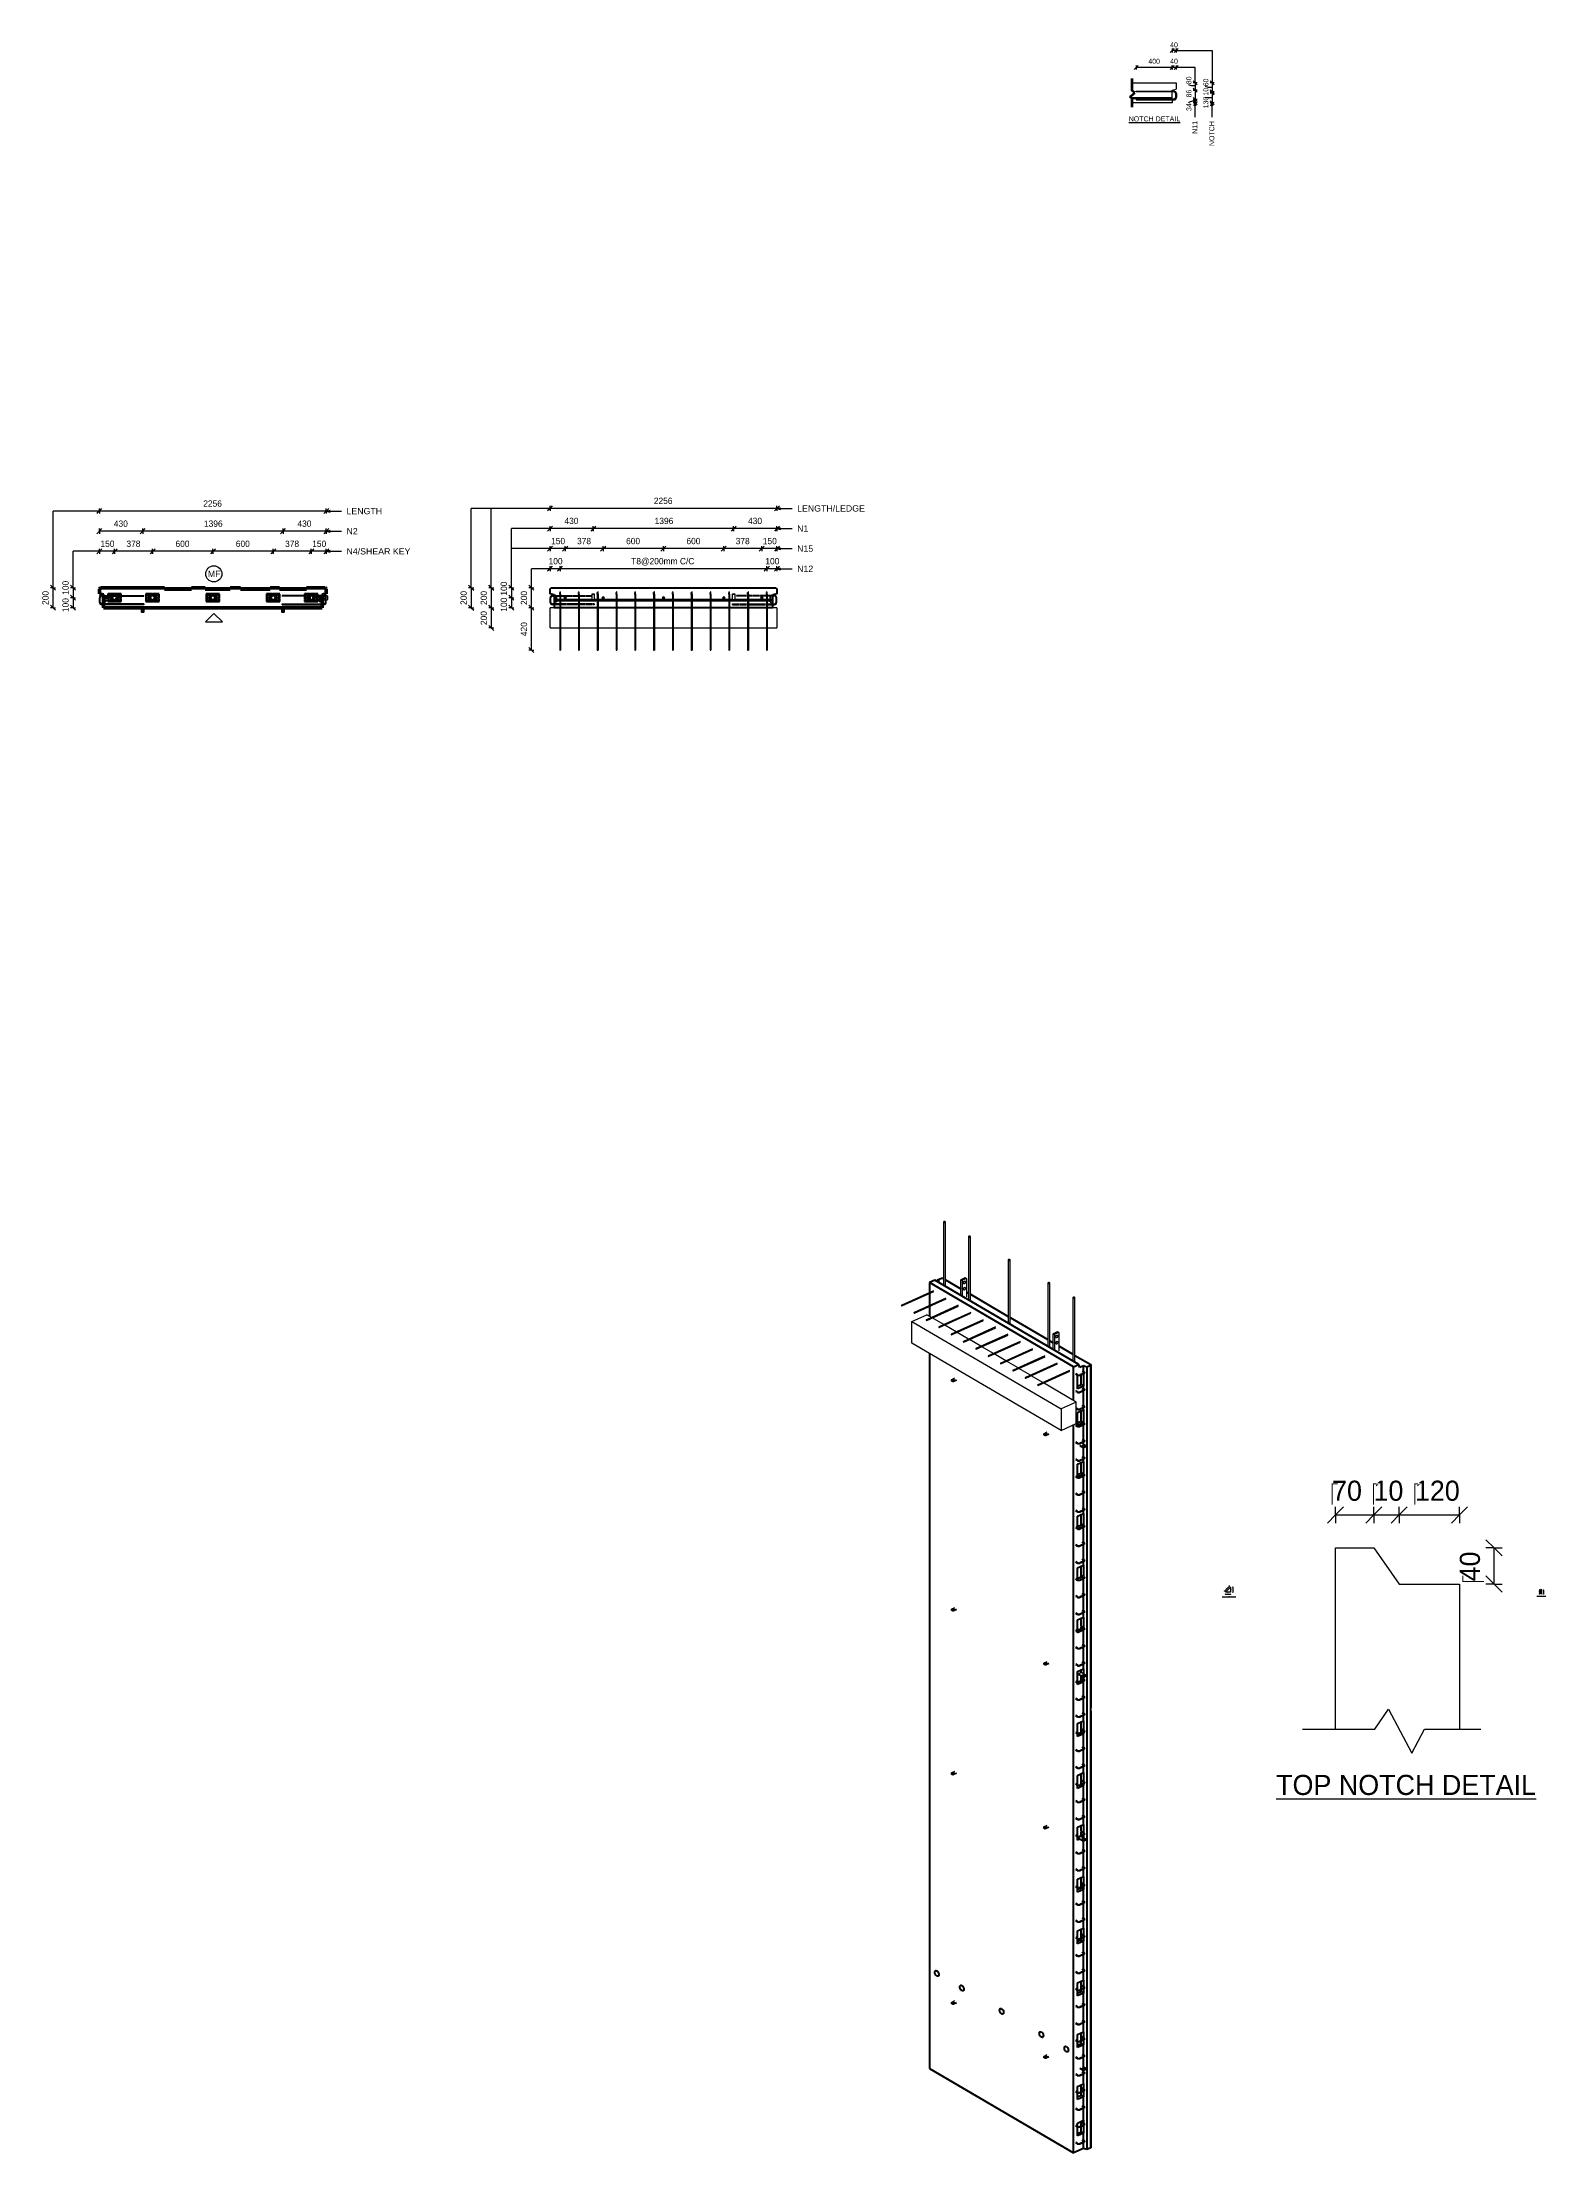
# Model space of a CAD drawing. Header units: millimetres. Extents: x 11769 to 26725, y -2451 to 18539.
import ezdxf

# ---------------------------------------------------------------- set-up
doc = ezdxf.new("R2010")
doc.units = ezdxf.units.MM
doc.linetypes.add('Dash', pattern=[6.36, 3.18, -3.18])
for name, color, linetype, lineweight in [('A-ANNO-DIMS', 211, 'Continuous', 9), ('A-ANNO-DIMS-2', 211, 'Continuous', 9), ('A-ANNO-DIMS-25', 211, 'Continuous', 9), ('A-ANNO-DIMS-3', 211, 'Continuous', 9), ('A-ANNO-DIMS-80', 211, 'Continuous', 9), ('A-DETL', 90, 'Continuous', 18), ('A-DETL-MBND', 5, 'Continuous', 18), ('A-DETL-THIN', 151, 'Continuous', 18), ('A-GENM', 13, 'Continuous', 18), ('A-WALL', 113, 'Continuous', 25), ('A-WALL-HDLN', 110, 'Dash', 25), ('G-ANNO-TEXT', 231, 'Continuous', 9), ('S-BEAM', 12, 'Continuous', 18), ('S-BEAM-HDLN', 1, 'Dash', 18), ('S-RBAR', 171, 'Continuous', 18)]:
    doc.layers.add(name, color=color, linetype=linetype, lineweight=lineweight)
doc.styles.add('Arial', font='arial.ttf', dxfattribs={"height": 62.5})
doc.styles.add('Arial_1', font='arial.ttf', dxfattribs={"height": 50})
doc.styles.add('Arial_2', font='arial.ttf', dxfattribs={"height": 7.5})
doc.styles.add('Arial_3', font='arial.ttf', dxfattribs={"height": 5})
doc.styles.add('Nirmala UI Semilight', font='NirmalaS.ttf', dxfattribs={"height": 62.5})
doc.styles.add('Nirmala UI Semilight_1', font='NirmalaS.ttf', dxfattribs={"height": 50})
doc.styles.add('Nirmala UI Semilight_2', font='NirmalaS.ttf', dxfattribs={"height": 7.5})
doc.styles.add('Nirmala UI Semilight_3', font='NirmalaS.ttf', dxfattribs={"height": 200})
doc.styles.add('Nirmala UI Semilight_4', font='NirmalaS.ttf', dxfattribs={"height": 200})
doc.styles.add('Nirmala UI Semilight_5', font='NirmalaS.ttf', dxfattribs={"height": 5})
doc.dimstyles.new('Arrow_Filled_-_2_5_NI_UI', dxfattribs={"dimscale": 304.8, "dimtxt": 65.460247, "dimasz": 0.164042, "dimexe": 0.082021, "dimexo": 0.0625, "dimgap": 0.082021, "dimtad": 1, "dimdec": 4, "dimzin": 0, "dimdsep": 46, "dimtxsty": 'Nirmala UI Semilight', "dimblk1": 'OBLIQUE', "dimblk2": 'OBLIQUE', "dimsah": 1, "dimcen": 0.09, "dimazin": 0, "dimtfac": 1, "dimtdec": 4, "dimtix": 1, "dimtmove": 0, "dimatfit": 3, "dimfxl": 0.082021, "dimfxlon": 1, "dimtvp": 1, "dimtolj": 1, "dimtzin": 0, "dimarcsym": 2})
doc.dimstyles.new('Arrow_Filled_-_2_5_NI_UI_1', dxfattribs={"dimscale": 304.8, "dimtxt": 65.460247, "dimasz": 0.164042, "dimexe": 0.082021, "dimexo": 0.0625, "dimgap": 0.082021, "dimtad": 1, "dimdec": 4, "dimzin": 0, "dimdsep": 46, "dimtxsty": 'Nirmala UI Semilight', "dimblk1": 'OBLIQUE', "dimblk2": 'OBLIQUE', "dimsah": 1, "dimcen": 0.09, "dimazin": 0, "dimtfac": 1, "dimtdec": 4, "dimtix": 1, "dimtmove": 2, "dimatfit": 3, "dimfxl": 0.082021, "dimfxlon": 1, "dimtvp": 1, "dimtolj": 1, "dimtzin": 0, "dimarcsym": 2})
doc.dimstyles.new('Arrow_Filled_-_2_5_NI_UI_2', dxfattribs={"dimscale": 304.8, "dimtxt": 7.85523, "dimasz": 0.019685, "dimexe": 0.009843, "dimexo": 0.0625, "dimgap": 0.009843, "dimtad": 1, "dimdec": 4, "dimzin": 0, "dimdsep": 46, "dimtxsty": 'Nirmala UI Semilight_2', "dimblk1": 'OBLIQUE', "dimblk2": 'OBLIQUE', "dimsah": 1, "dimcen": 0.09, "dimazin": 0, "dimtfac": 1, "dimtdec": 4, "dimtix": 1, "dimtmove": 0, "dimatfit": 3, "dimfxl": 0.009843, "dimfxlon": 1, "dimtvp": 1, "dimtolj": 1, "dimtzin": 0, "dimarcsym": 2})
doc.dimstyles.new('Arrow_Filled_-_2_5_NI_UI_3', dxfattribs={"dimscale": 304.8, "dimtxt": 209.472789, "dimasz": 0.524934, "dimexe": 0.262467, "dimexo": 0.0625, "dimgap": 0.262467, "dimtad": 1, "dimdec": 4, "dimzin": 0, "dimdsep": 46, "dimtxsty": 'Nirmala UI Semilight_3', "dimblk1": 'OBLIQUE', "dimblk2": 'OBLIQUE', "dimsah": 1, "dimcen": 0.09, "dimazin": 0, "dimtfac": 1, "dimtdec": 4, "dimtix": 1, "dimtmove": 2, "dimatfit": 3, "dimfxl": 0.262467, "dimfxlon": 1, "dimtvp": 1, "dimtolj": 1, "dimtzin": 0, "dimarcsym": 2})
doc.dimstyles.new('Arrow_Filled_-_2_5_NI_UI_4', dxfattribs={"dimscale": 304.8, "dimtxt": 209.472789, "dimasz": 0.524934, "dimexe": 0.262467, "dimexo": 0.0625, "dimgap": 0.262467, "dimtad": 1, "dimdec": 4, "dimzin": 0, "dimdsep": 46, "dimtxsty": 'Nirmala UI Semilight_3', "dimblk1": 'OBLIQUE', "dimblk2": 'OBLIQUE', "dimsah": 1, "dimcen": 0.09, "dimazin": 0, "dimtfac": 1, "dimtdec": 4, "dimtix": 1, "dimtmove": 0, "dimatfit": 3, "dimfxl": 0.262467, "dimfxlon": 1, "dimtvp": 1, "dimtolj": 1, "dimtzin": 0, "dimarcsym": 2})
doc.dimstyles.new('Arrow_Filled_-_2_5_NI_UI_5', dxfattribs={"dimscale": 304.8, "dimtxt": 5.23682, "dimasz": 0.013123, "dimexe": 0.006562, "dimexo": 0.0625, "dimgap": 0.006562, "dimtad": 1, "dimdec": 4, "dimzin": 0, "dimdsep": 46, "dimtxsty": 'Nirmala UI Semilight_5', "dimblk1": 'OBLIQUE', "dimblk2": 'OBLIQUE', "dimsah": 1, "dimcen": 0.09, "dimazin": 0, "dimtfac": 1, "dimtdec": 4, "dimtix": 1, "dimtmove": 0, "dimatfit": 3, "dimfxl": 0.006562, "dimfxlon": 1, "dimtvp": 1, "dimtolj": 1, "dimtzin": 0, "dimarcsym": 2})

msp = doc.modelspace()

# ---------------------------------------------------------------- texts
at = {"layer": 'G-ANNO-TEXT', "color": 7, "attachment_point": 1}
for s, insert, char_height, width, style in [('40', (22988.64924, 18537.9943), 50, 91.392375, 'Nirmala UI Semilight_1'), ('400', (22772.08233, 18374.43991), 50, 136.286875, 'Nirmala UI Semilight_1'), ('40', (22988.64924, 18374.43991), 50, 91.392375, 'Nirmala UI Semilight_1'), ('\\LNOTCH DETAIL', (22576.28859, 17801.32875), 50, 622.1095, 'Arial_1'), ('LENGTH', (14796.11792, 13906.83876), 62.5, 428.9028125, 'Arial'), ('LENGTH/LEDGE', (19278.18253, 13933.64248), 62.5, 815.7170312, 'Arial'), ('N2', (14796.11792, 13706.83876), 62.5, 134.2826563, 'Arial'), ('N1', (19278.18253, 13733.64248), 62.5, 134.2826563, 'Arial'), ('N4/SHEAR KEY', (14796.11792, 13506.83876), 62.5, 767.6157813, 'Arial'), ('N15', (19278.18253, 13533.64248), 62.5, 192.405, 'Arial'), ('MF', (13417.40947, 13282.2806), 62.5, 150.3164062, 'Arial'), ('N12', (19278.18253, 13333.64248), 62.5, 192.405, 'Arial'), ('\\LTYPICAL CHAMFER DETAIL', (23505.62173, 3087.48198), 7.5, 166.9113375, 'Arial_2'), ('\\LTYPICAL GROOVE DETAIL', (26636.95636, 3090.65698), 5, 106.784775, 'Arial_3'), ('\\LTOP NOTCH DETAIL', (24042.53236, 1307.16895), 200, 2975.864, 'Nirmala UI Semilight_4')]:
    msp.add_mtext(s, dxfattribs=dict(at, insert=insert, char_height=char_height, width=width, style=style))
at = {"layer": 'G-ANNO-TEXT', "color": 7, "char_height": 50, "attachment_point": 1, "rotation": 90}
for s, insert, width, style in [('80', (23150.22449, 18120.89979), 89.789, 'Nirmala UI Semilight_1'), ('86', (23150.22449, 17989.83049), 89.789, 'Nirmala UI Semilight_1'), ('60', (23318.56729, 18100.51088), 89.789, 'Nirmala UI Semilight_1'), ('10', (23318.56729, 18008.05743), 76.962, 'Nirmala UI Semilight_1'), ('34', (23150.22449, 17854.64001), 91.392375, 'Nirmala UI Semilight_1'), ('130', (23318.56729, 17881.70469), 121.8565, 'Nirmala UI Semilight_1'), ('N11', (23209.45587, 17627.56958), 153.924, 'Arial_1'), ('NOTCH', (23377.79867, 17505.96958), 301.4345, 'Arial_1')]:
    msp.add_mtext(s, dxfattribs=dict(at, insert=insert, width=width, style=style))

# ---------------------------------------------------------------- blocks, each defined once
blk = doc.blocks.new('RR spread anchor face based - RR-SA-2_5-200-1726821-Elevation Top')
at = {"layer": 'A-GENM'}
for p, q in [((14150, 12914), (14150, 12874)), ((14150, 12874), (14152, 12869)), ((14152, 12869), (14177, 12869)), ((14158, 12884), (14158, 12890)), ((14172, 12890), (14172, 12884)), ((14177, 12869), (14180, 12874)), ((14180, 12874), (14180, 12914))]:
    blk.add_line(p, q, dxfattribs=at)
for centre, start, end in [((14165, 12890), 0, 180), ((14165, 12884), 180, 0)]:
    blk.add_arc(centre, 7, start, end, dxfattribs=at)
blk = doc.blocks.new('RR spread anchor face based - RR-SA-3_0-200-1726827-Elevation Top')
at = {"layer": 'A-GENM'}
for p, q in [((14435, 13030), (14435, 13014)), ((14435, 13030), (14435, 13014)), ((14583, 13023), (14584, 13023)), ((14605, 13034), (14584, 13034)), ((14610, 13031), (14605, 13034)), ((14610, 12996), (14610, 13031)), ((14415, 13014), (14435, 13014)), ((14435, 12994), (14423, 12994)), ((14435, 13014), (14435, 12994)), ((14435, 13014), (14435, 12994)), ((14435, 12994), (14466, 12994)), ((14555, 12994), (14587, 12994)), ((14587, 13005), (14583, 13005)), ((14595, 12994), (14605, 12994)), ((14605, 12994), (14610, 12996))]:
    blk.add_line(p, q, dxfattribs=at)
for centre, start, end in [((14583, 13014), 90, 270), ((14587, 13014), 325.337, 43.1233)]:
    blk.add_arc(centre, 9, start, end, dxfattribs=at)
blk = doc.blocks.new('RR spread anchor face based - RR-SA-10_0-300-1726847-Elevation Top Copy 1')
at = {"layer": 'A-GENM'}
for p, q in [((14155, 13051), (14155, 13054)), ((14155, 13054), (14175, 13054)), ((14155, 12996), (14155, 13051)), ((14155, 13051), (14175, 13051)), ((14175, 13054), (14175, 13051)), ((14175, 13051), (14175, 12996)), ((14155, 12994), (14155, 12996)), ((14155, 12996), (14175, 12996)), ((14175, 12994), (14155, 12994)), ((14175, 12996), (14175, 12994))]:
    blk.add_line(p, q, dxfattribs=at)
blk = doc.blocks.new('M_Rectangular Corbel - M_Rectangular Corbel-2189266-Elevation Top Copy 1')
at = {"layer": 'S-BEAM'}
for p, q in [((12339, 12714), (12339, 12914)), ((12379, 12914), (12339, 12914)), ((14595, 12914), (14555, 12914)), ((14595, 12914), (14595, 12714)), ((12339, 12714), (12435, 12714)), ((12443, 12714), (12621, 12714)), ((12629, 12714), (12808, 12714)), ((12816, 12714), (12995, 12714)), ((13003, 12714), (13182, 12714)), ((13190, 12714), (13369, 12714)), ((13377, 12714), (13556, 12714)), ((13564, 12714), (13743, 12714)), ((13751, 12714), (13930, 12714)), ((13938, 12714), (14117, 12714)), ((14125, 12714), (14304, 12714)), ((14312, 12714), (14491, 12714)), ((14499, 12714), (14595, 12714))]:
    blk.add_line(p, q, dxfattribs=at)
at = {"layer": 'S-BEAM-HDLN'}
for p, q in [((12435, 12714), (12443, 12714)), ((12622, 12714), (12629, 12714)), ((12808, 12714), (12816, 12714)), ((12995, 12714), (13003, 12714)), ((13182, 12714), (13190, 12714)), ((13369, 12714), (13377, 12714)), ((13556, 12714), (13564, 12714)), ((13743, 12714), (13751, 12714)), ((13930, 12714), (13938, 12714)), ((14117, 12714), (14125, 12714)), ((14304, 12714), (14312, 12714)), ((14491, 12714), (14499, 12714))]:
    blk.add_line(p, q, dxfattribs=at)
blk = doc.blocks.new('M_Rectangular Corbel - M_Rectangular Corbel-2189266-3D Ortho')
at = {"layer": 'S-BEAM'}
for p, q in [((17693, 5816), (17844, 5883)), ((17888, 5857), (17844, 5883)), ((17693, 5601), (17693, 5816)), ((17693, 5816), (19179, 4948)), ((18011, 5785), (17897, 5852)), ((18134, 5713), (18020, 5780)), ((18257, 5641), (18143, 5708)), ((19179, 4733), (17693, 5601)), ((18380, 5569), (18266, 5636)), ((18504, 5497), (18389, 5564)), ((18627, 5426), (18512, 5493)), ((18750, 5354), (18635, 5421)), ((18873, 5282), (18758, 5349)), ((18996, 5210), (18881, 5277)), ((19329, 5015), (19004, 5205)), ((19329, 5015), (19179, 4948)), ((19179, 4948), (19179, 4733)), ((19329, 4800), (19329, 5015)), ((19179, 4733), (19329, 4800))]:
    blk.add_line(p, q, dxfattribs=at)
blk = doc.blocks.new('Rebar Bar - Part 3166313199-431004-3D Ortho')
at = {"layer": 'S-RBAR'}
for p, q in [((19321, 5291), (19337, 5282)), ((19341, 5288), (19325, 5298))]:
    blk.add_line(p, q, dxfattribs=at)
blk = doc.blocks.new('Rebar Bar - Part 2227165887-431004-3D Ortho')
at = {"layer": 'S-RBAR'}
for points in [[(19337, 5282, 0), (19337, 5281, 0), (19338, 5281, 0), (19339, 5281, 0), (19340, 5280, 0), (19340, 5280, 0), (19341, 5280, 0), (19342, 5279, 0), (19343, 5279, 0), (19343, 5279, 0), (19344, 5279, 0), (19345, 5278, 0), (19346, 5278, 0), (19347, 5278, 0), (19348, 5278, 0), (19348, 5278, 0), (19349, 5278, 0), (19350, 5278, 0), (19351, 5278, 0), (19352, 5278, 0), (19353, 5278, 0), (19354, 5278, 0), (19355, 5278, 0), (19355, 5278, 0), (19356, 5278, 0), (19357, 5278, 0), (19358, 5278, 0), (19359, 5278, 0), (19360, 5278, 0), (19361, 5278, 0), (19361, 5278, 0), (19362, 5278, 0), (19363, 5279, 0), (19364, 5279, 0), (19365, 5279, 0), (19366, 5279, 0), (19366, 5279, 0), (19367, 5280, 0), (19368, 5280, 0), (19369, 5280, 0), (19369, 5280, 0)], [(19341, 5288, 0), (19341, 5288, 0), (19342, 5288, 0), (19342, 5288, 0), (19343, 5288, 0), (19343, 5287, 0), (19344, 5287, 0), (19344, 5287, 0), (19345, 5287, 0), (19346, 5287, 0), (19346, 5286, 0), (19347, 5286, 0), (19347, 5286, 0), (19348, 5286, 0), (19349, 5286, 0), (19349, 5286, 0), (19350, 5286, 0), (19351, 5286, 0), (19352, 5286, 0), (19352, 5286, 0), (19353, 5286, 0), (19354, 5286, 0), (19354, 5286, 0), (19355, 5286, 0), (19356, 5286, 0), (19357, 5286, 0), (19357, 5286, 0), (19358, 5286, 0), (19359, 5286, 0), (19359, 5286, 0), (19360, 5286, 0), (19361, 5286, 0), (19361, 5286, 0), (19362, 5287, 0), (19363, 5287, 0), (19363, 5287, 0), (19364, 5287, 0), (19364, 5287, 0), (19365, 5287, 0), (19365, 5288, 0), (19365, 5288, 0)]]:
    blk.add_polyline3d(points, dxfattribs=at)
blk = doc.blocks.new('Rebar Bar - Part 3241041724-431004-3D Ortho')
at = {"layer": 'S-RBAR'}
for p, q in [((19400, 5303), (19365, 5288)), ((19369, 5280), (19403, 5296))]:
    blk.add_line(p, q, dxfattribs=at)
blk = doc.blocks.new('Rebar Bar - Part 2227165887-V1-3D Ortho')
at = {"layer": 'S-RBAR'}
for points in [[(19402, 5311, 0), (19402, 5310, 0), (19402, 5310, 0), (19403, 5310, 0), (19403, 5310, 0), (19403, 5309, 0), (19404, 5309, 0), (19404, 5309, 0), (19404, 5309, 0), (19404, 5309, 0), (19404, 5308, 0), (19404, 5308, 0), (19404, 5308, 0), (19404, 5308, 0), (19405, 5308, 0), (19405, 5308, 0), (19405, 5307, 0), (19405, 5307, 0), (19405, 5307, 0), (19405, 5307, 0), (19405, 5307, 0), (19405, 5307, 0), (19405, 5307, 0), (19404, 5307, 0), (19404, 5307, 0), (19404, 5306, 0), (19404, 5306, 0), (19404, 5306, 0), (19404, 5306, 0), (19404, 5306, 0), (19404, 5305, 0), (19403, 5305, 0), (19403, 5305, 0), (19403, 5305, 0), (19402, 5304, 0), (19402, 5304, 0), (19402, 5304, 0), (19401, 5304, 0), (19401, 5304, 0), (19400, 5303, 0), (19400, 5303, 0)], [(19406, 5317, 0), (19406, 5317, 0), (19407, 5317, 0), (19408, 5316, 0), (19408, 5316, 0), (19409, 5315, 0), (19409, 5315, 0), (19410, 5314, 0), (19410, 5314, 0), (19411, 5313, 0), (19411, 5313, 0), (19411, 5312, 0), (19412, 5311, 0), (19412, 5311, 0), (19412, 5310, 0), (19412, 5309, 0), (19412, 5309, 0), (19413, 5308, 0), (19413, 5307, 0), (19413, 5307, 0), (19412, 5306, 0), (19412, 5305, 0), (19412, 5304, 0), (19412, 5304, 0), (19412, 5303, 0), (19411, 5302, 0), (19411, 5302, 0), (19411, 5301, 0), (19410, 5301, 0), (19410, 5300, 0), (19409, 5300, 0), (19409, 5299, 0), (19408, 5299, 0), (19407, 5298, 0), (19407, 5298, 0), (19406, 5297, 0), (19406, 5297, 0), (19405, 5297, 0), (19404, 5296, 0), (19404, 5296, 0), (19403, 5296, 0)]]:
    blk.add_polyline3d(points, dxfattribs=at)
blk = doc.blocks.new('Rebar Bar - Part 3131074535-431004-3D Ortho')
at = {"layer": 'S-RBAR'}
for p, q in [((19385, 5320), (19402, 5311)), ((19406, 5317), (19390, 5327))]:
    blk.add_line(p, q, dxfattribs=at)
blk = doc.blocks.new('Rebar Bar - Part 3166313199-V2-3D Ortho')
at = {"layer": 'S-RBAR'}
for p, q in [((19341, 4949), (19329, 4956)), ((19329, 4946), (19337, 4942))]:
    blk.add_line(p, q, dxfattribs=at)
blk = doc.blocks.new('Rebar Bar - Part 3131074535-V3-3D Ortho')
at = {"layer": 'S-RBAR'}
for p, q in [((19372, 4818), (19402, 4801)), ((19406, 4808), (19373, 4827))]:
    blk.add_line(p, q, dxfattribs=at)
blk = doc.blocks.new('Rebar Bar - Part 3131074535-V4-3D Ortho')
at = {"layer": 'S-RBAR'}
for p, q in [((19369, 4310), (19402, 4291)), ((19406, 4298), (19373, 4317))]:
    blk.add_line(p, q, dxfattribs=at)
blk = doc.blocks.new('Rebar Bar - Part 3131074535-V5-3D Ortho')
at = {"layer": 'S-RBAR'}
for p, q in [((19386, 3961), (19402, 3951)), ((19406, 3958), (19390, 3968))]:
    blk.add_line(p, q, dxfattribs=at)
blk = doc.blocks.new('Rebar Bar - Part 3131074535-V6-3D Ortho')
at = {"layer": 'S-RBAR'}
for p, q in [((19369, 3801), (19402, 3782)), ((19406, 3788), (19373, 3808))]:
    blk.add_line(p, q, dxfattribs=at)
blk = doc.blocks.new('Rebar Bar - Part 3131074535-V7-3D Ortho')
at = {"layer": 'S-RBAR'}
for p, q in [((19385, 3111), (19402, 3102)), ((19406, 3109), (19390, 3118))]:
    blk.add_line(p, q, dxfattribs=at)
blk = doc.blocks.new('Rebar Bar - Part 3131074535-V8-3D Ortho')
at = {"layer": 'S-RBAR'}
for p, q in [((19385, -456), (19402, -466)), ((19406, -459), (19390, -449))]:
    blk.add_line(p, q, dxfattribs=at)
blk = doc.blocks.new('Rebar Bar - Part 3131074535-V9-3D Ortho')
at = {"layer": 'S-RBAR'}
for p, q in [((19369, -2145), (19402, -2165)), ((19406, -2158), (19375, -2140))]:
    blk.add_line(p, q, dxfattribs=at)
blk = doc.blocks.new('Rebar Bar - Part 864883769-431004-3D Ortho')
at = {"layer": 'S-RBAR'}
for p, q in [((19263, 5330), (18946, 5187)), ((18949, 5180), (19266, 5322))]:
    blk.add_line(p, q, dxfattribs=at)
for points in [[(18950, 5182, 0), (18950, 5183, 0), (18949, 5184, 0), (18949, 5185, 0), (18949, 5186, 0), (18948, 5187, 0), (18947, 5187, 0), (18947, 5188, 0), (18946, 5188, 0), (18945, 5187, 0), (18945, 5187, 0), (18945, 5186, 0), (18945, 5185, 0)], [(18945, 5185, 0), (18945, 5184, 0), (18945, 5183, 0), (18945, 5182, 0), (18946, 5182, 0), (18947, 5181, 0), (18947, 5180, 0), (18948, 5180, 0), (18949, 5180, 0), (18949, 5180, 0), (18949, 5181, 0), (18950, 5181, 0), (18950, 5182, 0)]]:
    blk.add_polyline3d(points, dxfattribs=at)
blk = doc.blocks.new('RR spread anchor face based - RR-SA-10_0-300-1726847-3D Ortho')
at = {"layer": 'A-GENM'}
for p, q in [((19100, 5692), (19102, 5697)), ((19100, 5539), (19100, 5692)), ((19113, 5684), (19100, 5692)), ((19102, 5697), (19143, 5715)), ((19102, 5697), (19115, 5689)), ((19115, 5689), (19113, 5684)), ((19113, 5684), (19113, 5531)), ((19156, 5708), (19115, 5689)), ((19143, 5715), (19156, 5708)), ((19145, 5674), (19145, 5670)), ((19158, 5704), (19156, 5708)), ((19158, 5525), (19158, 5704)), ((19126, 5662), (19126, 5665)), ((19126, 5599), (19126, 5603)), ((19145, 5611), (19145, 5608))]:
    blk.add_line(p, q, dxfattribs=at)
for points in [[(19126, 5665, 0), (19126, 5668, 0), (19127, 5671, 0), (19128, 5674, 0), (19130, 5677, 0), (19133, 5679, 0), (19135, 5681, 0), (19138, 5681, 0), (19140, 5681, 0), (19142, 5681, 0), (19144, 5679, 0), (19145, 5677, 0), (19145, 5674, 0)], [(19126, 5665, 0), (19127, 5666, 0), (19129, 5669, 0), (19131, 5672, 0), (19132, 5675, 0), (19132, 5678, 0)], [(19145, 5670, 0), (19145, 5667, 0), (19144, 5664, 0), (19142, 5661, 0), (19140, 5659, 0), (19138, 5656, 0), (19135, 5655, 0), (19133, 5654, 0), (19130, 5654, 0), (19129, 5655, 0)], [(19128, 5655, 0), (19127, 5657, 0), (19126, 5659, 0), (19126, 5662, 0)], [(19126, 5603, 0), (19126, 5606, 0), (19127, 5609, 0), (19128, 5612, 0), (19130, 5615, 0), (19133, 5617, 0), (19135, 5618, 0), (19138, 5619, 0), (19140, 5619, 0), (19142, 5618, 0), (19144, 5616, 0), (19145, 5614, 0), (19145, 5611, 0)], [(19126, 5602, 0), (19127, 5604, 0), (19129, 5607, 0), (19131, 5610, 0), (19132, 5613, 0), (19132, 5616, 0)], [(19128, 5593, 0), (19127, 5594, 0), (19126, 5597, 0), (19126, 5599, 0)], [(19145, 5608, 0), (19145, 5605, 0), (19144, 5602, 0), (19142, 5599, 0), (19140, 5596, 0), (19138, 5594, 0), (19135, 5592, 0), (19133, 5592, 0), (19130, 5592, 0), (19129, 5592, 0)]]:
    blk.add_polyline3d(points, dxfattribs=at)
blk = doc.blocks.new('RR spread anchor face based - RR-SA-2_5-200-1726821-3D Ortho')
at = {"layer": 'A-GENM'}
for p, q in [((19006, 4700), (19004, 4697)), ((19004, 4697), (19020, 4688)), ((19004, 4697), (19004, 4689)), ((19020, 4679), (19004, 4689)), ((19036, 4714), (19006, 4700)), ((19019, 4701), (19024, 4703)), ((19020, 4688), (19026, 4689)), ((19020, 4688), (19020, 4679)), ((19026, 4680), (19020, 4679)), ((19027, 4695), (19025, 4695)), ((19026, 4689), (19056, 4702)), ((19056, 4693), (19026, 4680)), ((19026, 4689), (19026, 4680)), ((19033, 4697), (19028, 4695))]:
    blk.add_line(p, q, dxfattribs=at)
for points in [[(19028, 4695, 0), (19027, 4695, 0), (19025, 4694, 0), (19023, 4694, 0), (19022, 4695, 0), (19020, 4695, 0), (19019, 4696, 0), (19018, 4696, 0), (19017, 4697, 0), (19017, 4698, 0), (19017, 4699, 0), (19018, 4700, 0), (19019, 4701, 0)], [(19024, 4703, 0), (19025, 4703, 0), (19027, 4703, 0), (19029, 4703, 0), (19031, 4703, 0), (19032, 4703, 0), (19034, 4702, 0), (19035, 4701, 0), (19035, 4701, 0), (19035, 4700, 0)], [(19035, 4700, 0), (19035, 4699, 0), (19034, 4698, 0), (19033, 4697, 0)]]:
    blk.add_polyline3d(points, dxfattribs=at)
blk = doc.blocks.new('RR spread anchor face based - RR-SA-3_0-200-1726827-3D Ortho')
at = {"layer": 'A-GENM'}
for p, q in [((19363, 4585), (19396, 4565)), ((19396, 4557), (19363, 4576)), ((19393, 4576), (19390, 4577)), ((19426, 4579), (19393, 4598)), ((19396, 4565), (19401, 4564)), ((19396, 4557), (19396, 4565)), ((19401, 4556), (19396, 4557)), ((19401, 4564), (19427, 4576)), ((19427, 4568), (19401, 4556)), ((19401, 4564), (19401, 4556)), ((19404, 4583), (19406, 4582)), ((19427, 4576), (19426, 4579)), ((19427, 4576), (19427, 4568))]:
    blk.add_line(p, q, dxfattribs=at)
for points in [[(19390, 4577, 0), (19389, 4578, 0), (19388, 4580, 0), (19388, 4581, 0), (19388, 4582, 0), (19389, 4583, 0), (19391, 4584, 0), (19393, 4585, 0), (19395, 4585, 0), (19398, 4585, 0), (19400, 4585, 0), (19402, 4584, 0), (19404, 4583, 0)], [(19409, 4579, 0), (19408, 4577, 0), (19407, 4576, 0), (19406, 4575, 0), (19404, 4575, 0), (19401, 4574, 0), (19399, 4574, 0), (19397, 4575, 0), (19395, 4575, 0), (19393, 4576, 0)], [(19404, 4575, 0), (19402, 4576, 0), (19400, 4576, 0), (19398, 4576, 0), (19395, 4576, 0), (19393, 4576, 0)], [(19406, 4582, 0), (19408, 4581, 0), (19408, 4580, 0), (19409, 4579, 0)]]:
    blk.add_polyline3d(points, dxfattribs=at)
blk = doc.blocks.new('RR spread anchor face based - RR-SA-3_0-200-V10-3D Ortho')
at = {"layer": 'A-GENM'}
for p, q in [((19347, 2312), (19396, 2284)), ((19426, 2297), (19377, 2326)), ((19396, 2275), (19347, 2304)), ((19393, 2294), (19390, 2295)), ((19396, 2284), (19401, 2282)), ((19396, 2275), (19396, 2284)), ((19401, 2274), (19396, 2275)), ((19401, 2282), (19427, 2294)), ((19427, 2286), (19401, 2274)), ((19401, 2282), (19401, 2274)), ((19404, 2301), (19406, 2300)), ((19427, 2294), (19426, 2297)), ((19427, 2294), (19427, 2286))]:
    blk.add_line(p, q, dxfattribs=at)
for points in [[(19369, 2320, 0), (19368, 2319, 0), (19367, 2318, 0), (19365, 2317, 0), (19364, 2316, 0), (19361, 2316, 0), (19359, 2316, 0), (19357, 2316, 0), (19355, 2316, 0)], [(19368, 2322, 0), (19368, 2321, 0), (19369, 2320, 0)], [(19390, 2295, 0), (19389, 2296, 0), (19388, 2298, 0), (19388, 2299, 0), (19388, 2300, 0), (19389, 2301, 0), (19391, 2302, 0), (19393, 2303, 0), (19395, 2303, 0), (19398, 2303, 0), (19400, 2303, 0), (19402, 2302, 0), (19404, 2301, 0)], [(19409, 2297, 0), (19408, 2295, 0), (19407, 2294, 0), (19406, 2293, 0), (19404, 2293, 0), (19401, 2292, 0), (19399, 2292, 0), (19397, 2293, 0), (19395, 2293, 0), (19393, 2294, 0)], [(19404, 2293, 0), (19402, 2294, 0), (19400, 2294, 0), (19398, 2294, 0), (19395, 2294, 0), (19393, 2294, 0)], [(19406, 2300, 0), (19408, 2299, 0), (19408, 2298, 0), (19409, 2297, 0)]]:
    blk.add_polyline3d(points, dxfattribs=at)
blk = doc.blocks.new('RR spread anchor face based - RR-SA-3_0-200-V11-3D Ortho')
at = {"layer": 'A-GENM'}
for p, q in [((19351, 681), (19396, 655)), ((19396, 646), (19363, 665)), ((19426, 668), (19381, 695)), ((19393, 665), (19390, 667)), ((19396, 655), (19401, 654)), ((19396, 646), (19396, 655)), ((19401, 645), (19396, 646)), ((19401, 654), (19427, 666)), ((19427, 657), (19401, 645)), ((19401, 654), (19401, 645)), ((19404, 673), (19406, 671)), ((19427, 666), (19426, 668)), ((19427, 666), (19427, 657))]:
    blk.add_line(p, q, dxfattribs=at)
for points in [[(19390, 667, 0), (19389, 668, 0), (19388, 669, 0), (19388, 670, 0), (19388, 671, 0), (19389, 672, 0), (19391, 673, 0), (19393, 674, 0), (19395, 674, 0), (19398, 674, 0), (19400, 674, 0), (19402, 674, 0), (19404, 673, 0)], [(19409, 668, 0), (19408, 667, 0), (19407, 666, 0), (19406, 665, 0), (19404, 664, 0), (19401, 664, 0), (19399, 664, 0), (19397, 664, 0), (19395, 664, 0), (19393, 665, 0)], [(19404, 664, 0), (19402, 665, 0), (19400, 665, 0), (19398, 666, 0), (19395, 666, 0), (19393, 665, 0)], [(19406, 671, 0), (19408, 670, 0), (19408, 669, 0), (19409, 668, 0)]]:
    blk.add_polyline3d(points, dxfattribs=at)
blk = doc.blocks.new('RR spread anchor face based - RR-SA-2_5-200-V12-3D Ortho')
at = {"layer": 'A-GENM'}
for p, q in [((18117, 5251), (18087, 5237)), ((18087, 5237), (18085, 5235)), ((18085, 5235), (18101, 5225)), ((18085, 5235), (18085, 5226)), ((18101, 5216), (18085, 5226)), ((18100, 5238), (18104, 5240)), ((18101, 5225), (18107, 5226)), ((18101, 5225), (18101, 5216)), ((18107, 5217), (18101, 5216)), ((18108, 5232), (18106, 5232)), ((18107, 5226), (18137, 5239)), ((18137, 5230), (18107, 5217)), ((18107, 5226), (18107, 5217)), ((18114, 5234), (18109, 5232)), ((18116, 5237), (18116, 5237))]:
    blk.add_line(p, q, dxfattribs=at)
for points in [[(18109, 5232, 0), (18108, 5232, 0), (18106, 5231, 0), (18104, 5231, 0), (18102, 5232, 0), (18101, 5232, 0), (18099, 5233, 0), (18098, 5233, 0), (18098, 5234, 0), (18098, 5235, 0), (18098, 5236, 0), (18099, 5237, 0), (18100, 5238, 0)], [(18104, 5240, 0), (18106, 5240, 0), (18108, 5240, 0), (18110, 5241, 0), (18111, 5240, 0), (18113, 5240, 0), (18114, 5239, 0), (18115, 5239, 0), (18116, 5238, 0)], [(18116, 5237, 0), (18116, 5236, 0), (18115, 5235, 0), (18114, 5234, 0)]]:
    blk.add_polyline3d(points, dxfattribs=at)
blk = doc.blocks.new('Rebar Bar - Part 1457939750-431004-3D Ortho')
at = {"layer": 'S-RBAR'}
for p, q in [((18257, 6659), (18257, 6031)), ((18277, 6020), (18277, 6659))]:
    blk.add_line(p, q, dxfattribs=at)
for points in [[(18274, 6662, 0), (18272, 6663, 0), (18270, 6664, 0), (18267, 6664, 0), (18265, 6664, 0), (18262, 6664, 0), (18260, 6663, 0), (18258, 6662, 0), (18257, 6661, 0), (18257, 6659, 0), (18257, 6658, 0), (18258, 6657, 0), (18259, 6656, 0)], [(18259, 6656, 0), (18261, 6655, 0), (18263, 6654, 0), (18266, 6654, 0), (18268, 6654, 0), (18271, 6654, 0), (18273, 6655, 0), (18275, 6656, 0), (18276, 6657, 0), (18277, 6659, 0), (18276, 6660, 0), (18276, 6661, 0), (18274, 6662, 0)]]:
    blk.add_polyline3d(points, dxfattribs=at)
blk = doc.blocks.new('Rebar Bar - Part 2715643724-431004-3D Ortho')
at = {"layer": 'S-RBAR'}
for p, q in [((18008, 6804), (18008, 6177)), ((18028, 6165), (18028, 6804))]:
    blk.add_line(p, q, dxfattribs=at)
for points in [[(18025, 6808, 0), (18023, 6809, 0), (18021, 6809, 0), (18018, 6809, 0), (18016, 6809, 0), (18013, 6809, 0), (18011, 6808, 0), (18009, 6807, 0), (18008, 6806, 0), (18008, 6805, 0), (18008, 6803, 0), (18009, 6802, 0), (18010, 6801, 0)], [(18010, 6801, 0), (18012, 6800, 0), (18014, 6800, 0), (18017, 6799, 0), (18020, 6799, 0), (18022, 6800, 0), (18024, 6801, 0), (18026, 6802, 0), (18027, 6803, 0), (18028, 6804, 0), (18027, 6805, 0), (18027, 6807, 0), (18025, 6808, 0)]]:
    blk.add_polyline3d(points, dxfattribs=at)
blk = doc.blocks.new('DIMBLOCK1-Elevation Top')
at = {"layer": 'A-ANNO-DIMS-25'}
for p, q in [((14445, 13476), (14420, 13451)), ((14445, 13476), (14470, 13501)), ((14445, 13476), (14445, 13501)), ((14595, 13476), (14445, 13476)), ((14445, 13476), (14445, 13451)), ((14595, 13476), (14570, 13451)), ((14595, 13476), (14620, 13501)), ((14595, 13476), (14595, 13501)), ((14595, 13476), (14595, 13451))]:
    blk.add_line(p, q, dxfattribs=at)
at = {"layer": 'A-ANNO-DIMS-25', "color": 0, "insert": (14455, 13582), "char_height": 62.5, "width": 154.25, "attachment_point": 1, "line_spacing_factor": 1.142579, "style": 'Nirmala UI Semilight'}
blk.add_mtext('150', dxfattribs=at)
blk = doc.blocks.new('_Oblique')
at = {"color": 0, "linetype": 'ByBlock', "lineweight": -2}
blk.add_line((-0.5, -0.5), (0.5, 0.5), dxfattribs=at)
blk = doc.blocks.new('DIMBLOCK2-Elevation Top')
at = {"layer": 'A-ANNO-DIMS-25'}
for p, q in [((14067, 13476), (14042, 13451)), ((14067, 13476), (14092, 13501)), ((14067, 13476), (14067, 13501)), ((14445, 13476), (14067, 13476)), ((14067, 13476), (14067, 13451)), ((14445, 13476), (14420, 13451)), ((14445, 13476), (14470, 13501)), ((14445, 13476), (14445, 13501)), ((14445, 13476), (14445, 13451))]:
    blk.add_line(p, q, dxfattribs=at)
at = {"layer": 'A-ANNO-DIMS-25', "color": 0, "insert": (14185, 13582), "char_height": 62.5, "width": 168.53, "attachment_point": 1, "line_spacing_factor": 1.142579, "style": 'Nirmala UI Semilight'}
blk.add_mtext('378', dxfattribs=at)
blk = doc.blocks.new('DIMBLOCK3-Elevation Top')
at = {"layer": 'A-ANNO-DIMS-25'}
for p, q in [((13467, 13476), (13442, 13451)), ((13467, 13476), (13492, 13501)), ((13467, 13476), (13467, 13501)), ((14067, 13476), (13467, 13476)), ((13467, 13476), (13467, 13451)), ((14067, 13476), (14042, 13451)), ((14067, 13476), (14092, 13501)), ((14067, 13476), (14067, 13501)), ((14067, 13476), (14067, 13451))]:
    blk.add_line(p, q, dxfattribs=at)
at = {"layer": 'A-ANNO-DIMS-25', "color": 0, "insert": (13695, 13582), "char_height": 62.5, "width": 171.39, "attachment_point": 1, "line_spacing_factor": 1.142579, "style": 'Nirmala UI Semilight'}
blk.add_mtext('600', dxfattribs=at)
blk = doc.blocks.new('DIMBLOCK4-Elevation Top')
at = {"layer": 'A-ANNO-DIMS-25'}
for p, q in [((12867, 13476), (12842, 13451)), ((12867, 13476), (12892, 13501)), ((12867, 13476), (12867, 13501)), ((13467, 13476), (12867, 13476)), ((12867, 13476), (12867, 13451)), ((13467, 13476), (13442, 13451)), ((13467, 13476), (13492, 13501)), ((13467, 13476), (13467, 13501)), ((13467, 13476), (13467, 13451))]:
    blk.add_line(p, q, dxfattribs=at)
at = {"layer": 'A-ANNO-DIMS-25', "color": 0, "insert": (13095, 13582), "char_height": 62.5, "width": 171.39, "attachment_point": 1, "line_spacing_factor": 1.142579, "style": 'Nirmala UI Semilight'}
blk.add_mtext('600', dxfattribs=at)
blk = doc.blocks.new('DIMBLOCK5-Elevation Top')
at = {"layer": 'A-ANNO-DIMS-25'}
for p, q in [((12489, 13476), (12464, 13451)), ((12489, 13476), (12514, 13501)), ((12489, 13476), (12489, 13501)), ((12867, 13476), (12489, 13476)), ((12489, 13476), (12489, 13451)), ((12867, 13476), (12842, 13451)), ((12867, 13476), (12892, 13501)), ((12867, 13476), (12867, 13501)), ((12867, 13476), (12867, 13451))]:
    blk.add_line(p, q, dxfattribs=at)
at = {"layer": 'A-ANNO-DIMS-25', "color": 0, "insert": (12607, 13582), "char_height": 62.5, "width": 168.53, "attachment_point": 1, "line_spacing_factor": 1.142579, "style": 'Nirmala UI Semilight'}
blk.add_mtext('378', dxfattribs=at)
blk = doc.blocks.new('DIMBLOCK6-Elevation Top')
at = {"layer": 'A-ANNO-DIMS-25'}
for p, q in [((12339, 13476), (12314, 13451)), ((12339, 13476), (12364, 13501)), ((12339, 13476), (12339, 13501)), ((12489, 13476), (12339, 13476)), ((12339, 13476), (12339, 13451)), ((12489, 13476), (12464, 13451)), ((12489, 13476), (12514, 13501)), ((12489, 13476), (12489, 13501)), ((12489, 13476), (12489, 13451))]:
    blk.add_line(p, q, dxfattribs=at)
at = {"layer": 'A-ANNO-DIMS-25', "color": 0, "insert": (12349, 13582), "char_height": 62.5, "width": 154.25, "attachment_point": 1, "line_spacing_factor": 1.142579, "style": 'Nirmala UI Semilight'}
blk.add_mtext('150', dxfattribs=at)
blk = doc.blocks.new('DIMBLOCK7-Elevation Top')
at = {"layer": 'A-ANNO-DIMS-25'}
for p, q in [((14165, 13676), (14140, 13651)), ((14165, 13676), (14190, 13701)), ((14165, 13676), (14165, 13701)), ((14595, 13676), (14165, 13676)), ((14165, 13676), (14165, 13651)), ((14595, 13676), (14570, 13651)), ((14595, 13676), (14620, 13701)), ((14595, 13676), (14595, 13701)), ((14595, 13676), (14595, 13651))]:
    blk.add_line(p, q, dxfattribs=at)
at = {"layer": 'A-ANNO-DIMS-25', "color": 0, "insert": (14308, 13782), "char_height": 62.5, "width": 172.82, "attachment_point": 1, "line_spacing_factor": 1.142579, "style": 'Nirmala UI Semilight'}
blk.add_mtext('430', dxfattribs=at)
blk = doc.blocks.new('DIMBLOCK8-Elevation Top')
at = {"layer": 'A-ANNO-DIMS-25'}
for p, q in [((12769, 13676), (12744, 13651)), ((12769, 13676), (12794, 13701)), ((12769, 13676), (12769, 13701)), ((14165, 13676), (12769, 13676)), ((12769, 13676), (12769, 13651)), ((14165, 13676), (14140, 13651)), ((14165, 13676), (14190, 13701)), ((14165, 13676), (14165, 13701)), ((14165, 13676), (14165, 13651))]:
    blk.add_line(p, q, dxfattribs=at)
at = {"layer": 'A-ANNO-DIMS-25', "color": 0, "insert": (13378, 13782), "char_height": 62.5, "width": 211.38, "attachment_point": 1, "line_spacing_factor": 1.142579, "style": 'Nirmala UI Semilight'}
blk.add_mtext('1396', dxfattribs=at)
blk = doc.blocks.new('DIMBLOCK9-Elevation Top')
at = {"layer": 'A-ANNO-DIMS-25'}
for p, q in [((12339, 13676), (12314, 13651)), ((12339, 13676), (12364, 13701)), ((12339, 13676), (12339, 13701)), ((12769, 13676), (12339, 13676)), ((12339, 13676), (12339, 13651)), ((12769, 13676), (12744, 13651)), ((12769, 13676), (12794, 13701)), ((12769, 13676), (12769, 13701)), ((12769, 13676), (12769, 13651))]:
    blk.add_line(p, q, dxfattribs=at)
at = {"layer": 'A-ANNO-DIMS-25', "color": 0, "insert": (12482, 13782), "char_height": 62.5, "width": 172.82, "attachment_point": 1, "line_spacing_factor": 1.142579, "style": 'Nirmala UI Semilight'}
blk.add_mtext('430', dxfattribs=at)
blk = doc.blocks.new('DIMBLOCK10-Elevation Top')
at = {"layer": 'A-ANNO-DIMS-25'}
for p, q in [((12339, 13876), (12314, 13851)), ((12339, 13876), (12364, 13901)), ((12339, 13876), (12339, 13901)), ((14595, 13876), (12339, 13876)), ((12339, 13876), (12339, 13851)), ((14595, 13876), (14570, 13851)), ((14595, 13876), (14620, 13901)), ((14595, 13876), (14595, 13901)), ((14595, 13876), (14595, 13851))]:
    blk.add_line(p, q, dxfattribs=at)
at = {"layer": 'A-ANNO-DIMS-25', "color": 0, "insert": (13371, 13982), "char_height": 62.5, "width": 228.52, "attachment_point": 1, "line_spacing_factor": 1.142579, "style": 'Nirmala UI Semilight'}
blk.add_mtext('2256', dxfattribs=at)
blk = doc.blocks.new('DIMBLOCK11-Elevation Top')
at = {"layer": 'A-ANNO-DIMS-25'}
for p, q in [((12077, 13114), (12052, 13139)), ((12077, 13114), (12052, 13114)), ((12077, 13014), (12052, 13039)), ((12077, 13114), (12077, 13014)), ((12077, 13114), (12102, 13089)), ((12077, 13114), (12102, 13114)), ((12077, 13014), (12052, 13014)), ((12077, 13014), (12102, 12989)), ((12077, 13014), (12102, 13014))]:
    blk.add_line(p, q, dxfattribs=at)
at = {"layer": 'A-ANNO-DIMS-25', "color": 0, "insert": (11970, 13043), "char_height": 62.5, "width": 154.25, "attachment_point": 1, "rotation": 90, "line_spacing_factor": 1.142579, "style": 'Nirmala UI Semilight'}
blk.add_mtext('100', dxfattribs=at)
blk = doc.blocks.new('DIMBLOCK12-Elevation Top')
at = {"layer": 'A-ANNO-DIMS-25'}
for p, q in [((12077, 13014), (12052, 13039)), ((12077, 13014), (12052, 13014)), ((12077, 12914), (12052, 12939)), ((12077, 12914), (12052, 12914)), ((12077, 13014), (12077, 12914)), ((12077, 13014), (12102, 12989)), ((12077, 13014), (12102, 13014)), ((12077, 12914), (12102, 12889)), ((12077, 12914), (12102, 12914))]:
    blk.add_line(p, q, dxfattribs=at)
at = {"layer": 'A-ANNO-DIMS-25', "color": 0, "insert": (11970, 12871), "char_height": 62.5, "width": 154.25, "attachment_point": 1, "rotation": 90, "line_spacing_factor": 1.142579, "style": 'Nirmala UI Semilight'}
blk.add_mtext('100', dxfattribs=at)
blk = doc.blocks.new('DIMBLOCK13-Elevation Top')
at = {"layer": 'A-ANNO-DIMS-25'}
for p, q in [((11877, 13114), (11852, 13139)), ((11877, 13114), (11852, 13114)), ((11877, 12914), (11877, 13114)), ((11877, 13114), (11902, 13089)), ((11877, 13114), (11902, 13114)), ((11877, 12914), (11852, 12939)), ((11877, 12914), (11852, 12914)), ((11877, 12914), (11902, 12889)), ((11877, 12914), (11902, 12914))]:
    blk.add_line(p, q, dxfattribs=at)
at = {"layer": 'A-ANNO-DIMS-25', "color": 0, "insert": (11770, 12942), "char_height": 62.5, "width": 171.39, "attachment_point": 1, "rotation": 90, "line_spacing_factor": 1.142579, "style": 'Nirmala UI Semilight'}
blk.add_mtext('200', dxfattribs=at)
blk = doc.blocks.new('DIMBLOCK14-Elevation Top Copy 1')
at = {"layer": 'A-ANNO-DIMS-25'}
for p, q in [((18977, 13302), (18952, 13277)), ((18977, 13302), (19002, 13327)), ((18977, 13302), (18977, 13327)), ((19077, 13302), (18977, 13302)), ((18977, 13302), (18977, 13277)), ((19077, 13302), (19052, 13277)), ((19077, 13302), (19102, 13327)), ((19077, 13302), (19077, 13327)), ((19077, 13302), (19077, 13277))]:
    blk.add_line(p, q, dxfattribs=at)
at = {"layer": 'A-ANNO-DIMS-25', "color": 0, "insert": (18962, 13409), "char_height": 62.5, "width": 154.25, "attachment_point": 1, "line_spacing_factor": 1.142579, "style": 'Nirmala UI Semilight'}
blk.add_mtext('100', dxfattribs=at)
blk = doc.blocks.new('DIMBLOCK15-Elevation Top Copy 1')
at = {"layer": 'A-ANNO-DIMS-25'}
for p, q in [((16921, 13302), (16896, 13277)), ((16921, 13302), (16946, 13327)), ((16921, 13302), (16921, 13327)), ((18977, 13302), (16921, 13302)), ((16921, 13302), (16921, 13277)), ((18977, 13302), (18952, 13277)), ((18977, 13302), (19002, 13327)), ((18977, 13302), (18977, 13327)), ((18977, 13302), (18977, 13277))]:
    blk.add_line(p, q, dxfattribs=at)
at = {"layer": 'A-ANNO-DIMS-25', "color": 0, "insert": (17628, 13409), "char_height": 62.5, "width": 769.81, "attachment_point": 1, "line_spacing_factor": 1.142579, "style": 'Nirmala UI Semilight'}
blk.add_mtext('T8@200mm C/C', dxfattribs=at)
blk = doc.blocks.new('DIMBLOCK16-Elevation Top Copy 1')
at = {"layer": 'A-ANNO-DIMS-25'}
for p, q in [((16821, 13302), (16796, 13277)), ((16821, 13302), (16846, 13327)), ((16821, 13302), (16821, 13327)), ((16921, 13302), (16821, 13302)), ((16821, 13302), (16821, 13277)), ((16921, 13302), (16896, 13277)), ((16921, 13302), (16946, 13327)), ((16921, 13302), (16921, 13327)), ((16921, 13302), (16921, 13277))]:
    blk.add_line(p, q, dxfattribs=at)
at = {"layer": 'A-ANNO-DIMS-25', "color": 0, "insert": (16806, 13409), "char_height": 62.5, "width": 154.25, "attachment_point": 1, "line_spacing_factor": 1.142579, "style": 'Nirmala UI Semilight'}
blk.add_mtext('100', dxfattribs=at)
blk = doc.blocks.new('DIMBLOCK17-Elevation Top Copy 1')
at = {"layer": 'A-ANNO-DIMS-25'}
for p, q in [((18927, 13502), (18902, 13477)), ((18927, 13502), (18952, 13527)), ((18927, 13502), (18927, 13527)), ((19077, 13502), (18927, 13502)), ((18927, 13502), (18927, 13477)), ((19077, 13502), (19052, 13477)), ((19077, 13502), (19102, 13527)), ((19077, 13502), (19077, 13527)), ((19077, 13502), (19077, 13477))]:
    blk.add_line(p, q, dxfattribs=at)
at = {"layer": 'A-ANNO-DIMS-25', "color": 0, "insert": (18937, 13609), "char_height": 62.5, "width": 154.25, "attachment_point": 1, "line_spacing_factor": 1.142579, "style": 'Nirmala UI Semilight'}
blk.add_mtext('150', dxfattribs=at)
blk = doc.blocks.new('DIMBLOCK18-Elevation Top Copy 1')
at = {"layer": 'A-ANNO-DIMS-25'}
for p, q in [((18549, 13502), (18524, 13477)), ((18549, 13502), (18574, 13527)), ((18549, 13502), (18549, 13527)), ((18927, 13502), (18549, 13502)), ((18549, 13502), (18549, 13477)), ((18927, 13502), (18902, 13477)), ((18927, 13502), (18952, 13527)), ((18927, 13502), (18927, 13527)), ((18927, 13502), (18927, 13477))]:
    blk.add_line(p, q, dxfattribs=at)
at = {"layer": 'A-ANNO-DIMS-25', "color": 0, "insert": (18667, 13609), "char_height": 62.5, "width": 168.53, "attachment_point": 1, "line_spacing_factor": 1.142579, "style": 'Nirmala UI Semilight'}
blk.add_mtext('378', dxfattribs=at)
blk = doc.blocks.new('DIMBLOCK19-Elevation Top Copy 1')
at = {"layer": 'A-ANNO-DIMS-25'}
for p, q in [((17949, 13502), (17924, 13477)), ((17949, 13502), (17974, 13527)), ((17949, 13502), (17949, 13527)), ((18549, 13502), (17949, 13502)), ((17949, 13502), (17949, 13477)), ((18549, 13502), (18524, 13477)), ((18549, 13502), (18574, 13527)), ((18549, 13502), (18549, 13527)), ((18549, 13502), (18549, 13477))]:
    blk.add_line(p, q, dxfattribs=at)
at = {"layer": 'A-ANNO-DIMS-25', "color": 0, "insert": (18177, 13609), "char_height": 62.5, "width": 171.39, "attachment_point": 1, "line_spacing_factor": 1.142579, "style": 'Nirmala UI Semilight'}
blk.add_mtext('600', dxfattribs=at)
blk = doc.blocks.new('DIMBLOCK20-Elevation Top Copy 1')
at = {"layer": 'A-ANNO-DIMS-25'}
for p, q in [((17349, 13502), (17324, 13477)), ((17349, 13502), (17374, 13527)), ((17349, 13502), (17349, 13527)), ((17949, 13502), (17349, 13502)), ((17349, 13502), (17349, 13477)), ((17949, 13502), (17924, 13477)), ((17949, 13502), (17974, 13527)), ((17949, 13502), (17949, 13527)), ((17949, 13502), (17949, 13477))]:
    blk.add_line(p, q, dxfattribs=at)
at = {"layer": 'A-ANNO-DIMS-25', "color": 0, "insert": (17577, 13609), "char_height": 62.5, "width": 171.39, "attachment_point": 1, "line_spacing_factor": 1.142579, "style": 'Nirmala UI Semilight'}
blk.add_mtext('600', dxfattribs=at)
blk = doc.blocks.new('DIMBLOCK21-Elevation Top Copy 1')
at = {"layer": 'A-ANNO-DIMS-25'}
for p, q in [((16971, 13502), (16946, 13477)), ((16971, 13502), (16996, 13527)), ((16971, 13502), (16971, 13527)), ((17349, 13502), (16971, 13502)), ((16971, 13502), (16971, 13477)), ((17349, 13502), (17324, 13477)), ((17349, 13502), (17374, 13527)), ((17349, 13502), (17349, 13527)), ((17349, 13502), (17349, 13477))]:
    blk.add_line(p, q, dxfattribs=at)
at = {"layer": 'A-ANNO-DIMS-25', "color": 0, "insert": (17089, 13609), "char_height": 62.5, "width": 168.53, "attachment_point": 1, "line_spacing_factor": 1.142579, "style": 'Nirmala UI Semilight'}
blk.add_mtext('378', dxfattribs=at)
blk = doc.blocks.new('DIMBLOCK22-Elevation Top Copy 1')
at = {"layer": 'A-ANNO-DIMS-25'}
for p, q in [((16821, 13502), (16796, 13477)), ((16821, 13502), (16846, 13527)), ((16821, 13502), (16821, 13527)), ((16971, 13502), (16821, 13502)), ((16821, 13502), (16821, 13477)), ((16971, 13502), (16946, 13477)), ((16971, 13502), (16996, 13527)), ((16971, 13502), (16971, 13527)), ((16971, 13502), (16971, 13477))]:
    blk.add_line(p, q, dxfattribs=at)
at = {"layer": 'A-ANNO-DIMS-25', "color": 0, "insert": (16831, 13609), "char_height": 62.5, "width": 154.25, "attachment_point": 1, "line_spacing_factor": 1.142579, "style": 'Nirmala UI Semilight'}
blk.add_mtext('150', dxfattribs=at)
blk = doc.blocks.new('DIMBLOCK23-Elevation Top Copy 1')
at = {"layer": 'A-ANNO-DIMS-25'}
for p, q in [((18647, 13702), (18622, 13677)), ((18647, 13702), (18672, 13727)), ((18647, 13702), (18647, 13727)), ((19077, 13702), (18647, 13702)), ((18647, 13702), (18647, 13677)), ((19077, 13702), (19052, 13677)), ((19077, 13702), (19102, 13727)), ((19077, 13702), (19077, 13727)), ((19077, 13702), (19077, 13677))]:
    blk.add_line(p, q, dxfattribs=at)
at = {"layer": 'A-ANNO-DIMS-25', "color": 0, "insert": (18790, 13809), "char_height": 62.5, "width": 172.82, "attachment_point": 1, "line_spacing_factor": 1.142579, "style": 'Nirmala UI Semilight'}
blk.add_mtext('430', dxfattribs=at)
blk = doc.blocks.new('DIMBLOCK24-Elevation Top Copy 1')
at = {"layer": 'A-ANNO-DIMS-25'}
for p, q in [((17251, 13702), (17226, 13677)), ((17251, 13702), (17276, 13727)), ((17251, 13702), (17251, 13727)), ((18647, 13702), (17251, 13702)), ((17251, 13702), (17251, 13677)), ((18647, 13702), (18622, 13677)), ((18647, 13702), (18672, 13727)), ((18647, 13702), (18647, 13727)), ((18647, 13702), (18647, 13677))]:
    blk.add_line(p, q, dxfattribs=at)
at = {"layer": 'A-ANNO-DIMS-25', "color": 0, "insert": (17861, 13809), "char_height": 62.5, "width": 211.38, "attachment_point": 1, "line_spacing_factor": 1.142579, "style": 'Nirmala UI Semilight'}
blk.add_mtext('1396', dxfattribs=at)
blk = doc.blocks.new('DIMBLOCK25-Elevation Top Copy 1')
at = {"layer": 'A-ANNO-DIMS-25'}
for p, q in [((16821, 13702), (16796, 13677)), ((16821, 13702), (16846, 13727)), ((16821, 13702), (16821, 13727)), ((17251, 13702), (16821, 13702)), ((16821, 13702), (16821, 13677)), ((17251, 13702), (17226, 13677)), ((17251, 13702), (17276, 13727)), ((17251, 13702), (17251, 13727)), ((17251, 13702), (17251, 13677))]:
    blk.add_line(p, q, dxfattribs=at)
at = {"layer": 'A-ANNO-DIMS-25', "color": 0, "insert": (16964, 13809), "char_height": 62.5, "width": 172.82, "attachment_point": 1, "line_spacing_factor": 1.142579, "style": 'Nirmala UI Semilight'}
blk.add_mtext('430', dxfattribs=at)
blk = doc.blocks.new('DIMBLOCK26-Elevation Top Copy 1')
at = {"layer": 'A-ANNO-DIMS-25'}
for p, q in [((16821, 13902), (16796, 13877)), ((16821, 13902), (16846, 13927)), ((16821, 13902), (16821, 13927)), ((19077, 13902), (16821, 13902)), ((16821, 13902), (16821, 13877)), ((19077, 13902), (19052, 13877)), ((19077, 13902), (19102, 13927)), ((19077, 13902), (19077, 13927)), ((19077, 13902), (19077, 13877))]:
    blk.add_line(p, q, dxfattribs=at)
at = {"layer": 'A-ANNO-DIMS-25', "color": 0, "insert": (17853, 14009), "char_height": 62.5, "width": 228.52, "attachment_point": 1, "line_spacing_factor": 1.142579, "style": 'Nirmala UI Semilight'}
blk.add_mtext('2256', dxfattribs=at)
blk = doc.blocks.new('DIMBLOCK27-Elevation Top Copy 1')
at = {"layer": 'A-ANNO-DIMS-25'}
for p, q in [((16636, 12914), (16611, 12939)), ((16636, 12914), (16611, 12914)), ((16636, 12494), (16636, 12914)), ((16636, 12914), (16661, 12889)), ((16636, 12914), (16661, 12914)), ((16636, 12494), (16611, 12519)), ((16636, 12494), (16611, 12494)), ((16636, 12494), (16661, 12469)), ((16636, 12494), (16661, 12494))]:
    blk.add_line(p, q, dxfattribs=at)
at = {"layer": 'A-ANNO-DIMS-25', "color": 0, "insert": (16530, 12632), "char_height": 62.5, "width": 172.82, "attachment_point": 1, "rotation": 90, "line_spacing_factor": 1.142579, "style": 'Nirmala UI Semilight'}
blk.add_mtext('420', dxfattribs=at)
blk = doc.blocks.new('DIMBLOCK28-Elevation Top Copy 1')
at = {"layer": 'A-ANNO-DIMS-25'}
for p, q in [((16636, 13114), (16611, 13139)), ((16636, 13114), (16611, 13114)), ((16636, 12914), (16636, 13114)), ((16636, 13114), (16661, 13089)), ((16636, 13114), (16661, 13114)), ((16636, 12914), (16611, 12939)), ((16636, 12914), (16611, 12914)), ((16636, 12914), (16661, 12889)), ((16636, 12914), (16661, 12914))]:
    blk.add_line(p, q, dxfattribs=at)
at = {"layer": 'A-ANNO-DIMS-25', "color": 0, "insert": (16530, 12942), "char_height": 62.5, "width": 171.39, "attachment_point": 1, "rotation": 90, "line_spacing_factor": 1.142579, "style": 'Nirmala UI Semilight'}
blk.add_mtext('200', dxfattribs=at)
blk = doc.blocks.new('DIMBLOCK29-Elevation Top Copy 1')
at = {"layer": 'A-ANNO-DIMS-25'}
for p, q in [((16436, 13114), (16411, 13139)), ((16436, 13114), (16411, 13114)), ((16436, 13014), (16411, 13039)), ((16436, 13114), (16436, 13014)), ((16436, 13114), (16461, 13089)), ((16436, 13114), (16461, 13114)), ((16436, 13014), (16411, 13014)), ((16436, 13014), (16461, 12989)), ((16436, 13014), (16461, 13014))]:
    blk.add_line(p, q, dxfattribs=at)
at = {"layer": 'A-ANNO-DIMS-25', "color": 0, "insert": (16330, 13035), "char_height": 62.5, "width": 154.25, "attachment_point": 1, "rotation": 90, "line_spacing_factor": 1.142579, "style": 'Nirmala UI Semilight'}
blk.add_mtext('100', dxfattribs=at)
blk = doc.blocks.new('DIMBLOCK30-Elevation Top Copy 1')
at = {"layer": 'A-ANNO-DIMS-25'}
for p, q in [((16436, 13014), (16411, 13039)), ((16436, 13014), (16411, 13014)), ((16436, 12914), (16411, 12939)), ((16436, 12914), (16411, 12914)), ((16436, 13014), (16436, 12914)), ((16436, 13014), (16461, 12989)), ((16436, 13014), (16461, 13014)), ((16436, 12914), (16461, 12889)), ((16436, 12914), (16461, 12914))]:
    blk.add_line(p, q, dxfattribs=at)
at = {"layer": 'A-ANNO-DIMS-25', "color": 0, "insert": (16330, 12875), "char_height": 62.5, "width": 154.25, "attachment_point": 1, "rotation": 90, "line_spacing_factor": 1.142579, "style": 'Nirmala UI Semilight'}
blk.add_mtext('100', dxfattribs=at)
blk = doc.blocks.new('DIMBLOCK31-Elevation Top Copy 1')
at = {"layer": 'A-ANNO-DIMS-25'}
for p, q in [((16236, 13114), (16211, 13139)), ((16236, 13114), (16211, 13114)), ((16236, 13114), (16236, 12914)), ((16236, 13114), (16261, 13089)), ((16236, 13114), (16261, 13114)), ((16236, 12914), (16211, 12939)), ((16236, 12914), (16211, 12914)), ((16236, 12914), (16261, 12889)), ((16236, 12914), (16261, 12914))]:
    blk.add_line(p, q, dxfattribs=at)
at = {"layer": 'A-ANNO-DIMS-25', "color": 0, "insert": (16130, 12942), "char_height": 62.5, "width": 171.39, "attachment_point": 1, "rotation": 90, "line_spacing_factor": 1.142579, "style": 'Nirmala UI Semilight'}
blk.add_mtext('200', dxfattribs=at)
blk = doc.blocks.new('DIMBLOCK32-Elevation Top Copy 1')
at = {"layer": 'A-ANNO-DIMS-25'}
for p, q in [((16236, 12914), (16211, 12939)), ((16236, 12914), (16211, 12914)), ((16236, 12914), (16236, 12714)), ((16236, 12914), (16261, 12889)), ((16236, 12914), (16261, 12914)), ((16236, 12714), (16211, 12739)), ((16236, 12714), (16211, 12714)), ((16236, 12714), (16261, 12689)), ((16236, 12714), (16261, 12714))]:
    blk.add_line(p, q, dxfattribs=at)
at = {"layer": 'A-ANNO-DIMS-25', "color": 0, "insert": (16130, 12742), "char_height": 62.5, "width": 171.39, "attachment_point": 1, "rotation": 90, "line_spacing_factor": 1.142579, "style": 'Nirmala UI Semilight'}
blk.add_mtext('200', dxfattribs=at)
blk = doc.blocks.new('DIMBLOCK33-Elevation Top Copy 1')
at = {"layer": 'A-ANNO-DIMS-25'}
for p, q in [((16036, 13114), (16011, 13139)), ((16036, 13114), (16011, 13114)), ((16036, 13114), (16036, 12914)), ((16036, 13114), (16061, 13089)), ((16036, 13114), (16061, 13114)), ((16036, 12914), (16011, 12939)), ((16036, 12914), (16011, 12914)), ((16036, 12914), (16061, 12889)), ((16036, 12914), (16061, 12914))]:
    blk.add_line(p, q, dxfattribs=at)
at = {"layer": 'A-ANNO-DIMS-25', "color": 0, "insert": (15930, 12942), "char_height": 62.5, "width": 171.39, "attachment_point": 1, "rotation": 90, "line_spacing_factor": 1.142579, "style": 'Nirmala UI Semilight'}
blk.add_mtext('200', dxfattribs=at)
blk = doc.blocks.new('DIMBLOCK34-CHAMFER DETAIL')
at = {"layer": 'A-ANNO-DIMS-3'}
for p, q in [((23540, 3105), (23537, 3102)), ((23540, 3105), (23543, 3108)), ((23540, 3105), (23540, 3108)), ((23540, 3105), (23590, 3105)), ((23540, 3105), (23540, 3102)), ((23590, 3105), (23587, 3102)), ((23590, 3105), (23593, 3108)), ((23590, 3105), (23590, 3108)), ((23590, 3105), (23590, 3102))]:
    blk.add_line(p, q, dxfattribs=at)
at = {"layer": 'A-ANNO-DIMS-3', "color": 0, "insert": (23560, 3118), "char_height": 7.5, "width": 11.65, "attachment_point": 1, "line_spacing_factor": 1.142579, "style": 'Nirmala UI Semilight_2'}
blk.add_mtext('\u202a10', dxfattribs=at)
blk = doc.blocks.new('DIMBLOCK35-CHAMFER DETAIL')
at = {"layer": 'A-ANNO-DIMS-3'}
for p, q in [((23611, 3173), (23608, 3176)), ((23611, 3173), (23608, 3173)), ((23611, 3173), (23611, 3123)), ((23611, 3173), (23614, 3170)), ((23611, 3173), (23614, 3173)), ((23611, 3123), (23608, 3126)), ((23611, 3123), (23608, 3123)), ((23611, 3123), (23614, 3120)), ((23611, 3123), (23614, 3123))]:
    blk.add_line(p, q, dxfattribs=at)
at = {"layer": 'A-ANNO-DIMS-3', "color": 0, "insert": (23598, 3143), "char_height": 7.5, "width": 11.65, "attachment_point": 1, "rotation": 90, "line_spacing_factor": 1.142579, "style": 'Nirmala UI Semilight_2'}
blk.add_mtext('\u202a10', dxfattribs=at)
blk = doc.blocks.new('DIMBLOCK36-CHAMFER DETAIL')
at = {"layer": 'A-ANNO-DIMS-3'}
for p, q in [((23528, 3135), (23578, 3185)), ((23578, 3185), (23576, 3187)), ((23578, 3185), (23578, 3189)), ((23578, 3185), (23578, 3180)), ((23578, 3185), (23580, 3183)), ((23528, 3135), (23526, 3137)), ((23528, 3135), (23528, 3139)), ((23528, 3135), (23528, 3130)), ((23528, 3135), (23530, 3133))]:
    blk.add_line(p, q, dxfattribs=at)
at = {"layer": 'A-ANNO-DIMS-3', "color": 0, "insert": (23540, 3165), "char_height": 7.5, "width": 11.83, "attachment_point": 1, "rotation": 45, "line_spacing_factor": 1.142579, "style": 'Nirmala UI Semilight_2'}
blk.add_mtext('\u202a14', dxfattribs=at)
blk = doc.blocks.new('DIMBLOCK37-TOP NOTCH DETAIL')
at = {"layer": 'A-ANNO-DIMS-80'}
for p, q in [((24634, 3892), (24554, 3812)), ((24634, 3892), (24714, 3972)), ((24634, 3892), (24634, 3972)), ((24634, 3892), (25014, 3892)), ((24634, 3892), (24634, 3812)), ((25014, 3892), (24934, 3812)), ((25014, 3892), (25094, 3972)), ((25014, 3892), (25014, 3972)), ((25014, 3892), (25014, 3812))]:
    blk.add_line(p, q, dxfattribs=at)
at = {"layer": 'A-ANNO-DIMS-80', "color": 0, "insert": (24599, 4233), "char_height": 200, "width": 356.48, "attachment_point": 1, "line_spacing_factor": 1.142579, "style": 'Nirmala UI Semilight_3'}
blk.add_mtext('\u202a70', dxfattribs=at)
blk = doc.blocks.new('DIMBLOCK38-TOP NOTCH DETAIL')
at = {"layer": 'A-ANNO-DIMS-80'}
for p, q in [((25014, 3892), (24934, 3812)), ((25014, 3892), (25094, 3972)), ((25014, 3892), (25014, 3972)), ((25014, 3892), (25267, 3892)), ((25014, 3892), (25014, 3812)), ((25267, 3892), (25187, 3812)), ((25267, 3892), (25347, 3972)), ((25267, 3892), (25267, 3972)), ((25267, 3892), (25267, 3812))]:
    blk.add_line(p, q, dxfattribs=at)
at = {"layer": 'A-ANNO-DIMS-80', "color": 0, "insert": (25011, 4233), "char_height": 200, "width": 310.78, "attachment_point": 1, "line_spacing_factor": 1.142579, "style": 'Nirmala UI Semilight_3'}
blk.add_mtext('\u202a10', dxfattribs=at)
blk = doc.blocks.new('DIMBLOCK39-TOP NOTCH DETAIL')
at = {"layer": 'A-ANNO-DIMS-80'}
for p, q in [((25267, 3892), (25187, 3812)), ((25267, 3892), (25347, 3972)), ((25267, 3892), (25267, 3972)), ((25267, 3892), (25867, 3892)), ((25267, 3892), (25267, 3812)), ((25867, 3892), (25787, 3812)), ((25867, 3892), (25947, 3972)), ((25867, 3892), (25867, 3972)), ((25867, 3892), (25867, 3812))]:
    blk.add_line(p, q, dxfattribs=at)
at = {"layer": 'A-ANNO-DIMS-80', "color": 0, "insert": (25423, 4233), "char_height": 200, "width": 493.59, "attachment_point": 1, "line_spacing_factor": 1.142579, "style": 'Nirmala UI Semilight_3'}
blk.add_mtext('\u202a120', dxfattribs=at)
blk = doc.blocks.new('DIMBLOCK40-TOP NOTCH DETAIL')
at = {"layer": 'A-ANNO-DIMS-80'}
for p, q in [((26210, 3565), (26130, 3645)), ((26210, 3565), (26130, 3565)), ((26210, 3205), (26210, 3565)), ((26210, 3565), (26290, 3485)), ((26210, 3565), (26290, 3565)), ((26210, 3205), (26130, 3285)), ((26210, 3205), (26130, 3205)), ((26210, 3205), (26290, 3125)), ((26210, 3205), (26290, 3205))]:
    blk.add_line(p, q, dxfattribs=at)
at = {"layer": 'A-ANNO-DIMS-80', "color": 0, "insert": (25870, 3231), "char_height": 200, "width": 370.2, "attachment_point": 1, "rotation": 90, "line_spacing_factor": 1.142579, "style": 'Nirmala UI Semilight_3'}
blk.add_mtext('\u202a40', dxfattribs=at)
blk = doc.blocks.new('DIMBLOCK41-GROOVE DETAIL')
at = {"layer": 'A-ANNO-DIMS-2'}
for p, q in [((26673, 3152), (26671, 3150)), ((26673, 3152), (26675, 3154)), ((26673, 3152), (26673, 3154)), ((26673, 3152), (26683, 3152)), ((26673, 3152), (26673, 3150)), ((26683, 3152), (26681, 3150)), ((26683, 3152), (26685, 3154)), ((26683, 3152), (26683, 3154)), ((26683, 3152), (26683, 3150))]:
    blk.add_line(p, q, dxfattribs=at)
at = {"layer": 'A-ANNO-DIMS-2', "color": 0, "insert": (26675, 3161), "char_height": 5, "width": 7.77, "attachment_point": 1, "line_spacing_factor": 1.142579, "style": 'Nirmala UI Semilight_5'}
blk.add_mtext('10', dxfattribs=at)
blk = doc.blocks.new('DIMBLOCK42-GROOVE DETAIL')
at = {"layer": 'A-ANNO-DIMS-2'}
for p, q in [((26661, 3145), (26659, 3147)), ((26661, 3145), (26659, 3145)), ((26661, 3135), (26659, 3137)), ((26661, 3135), (26659, 3135)), ((26661, 3145), (26661, 3135)), ((26661, 3145), (26663, 3143)), ((26661, 3145), (26663, 3145)), ((26661, 3135), (26663, 3133)), ((26661, 3135), (26663, 3135))]:
    blk.add_line(p, q, dxfattribs=at)
at = {"layer": 'A-ANNO-DIMS-2', "color": 0, "insert": (26652, 3137), "char_height": 5, "width": 7.77, "attachment_point": 1, "rotation": 90, "line_spacing_factor": 1.142579, "style": 'Nirmala UI Semilight_5'}
blk.add_mtext('10', dxfattribs=at)
blk = doc.blocks.new('DIMBLOCK43-GROOVE DETAIL')
at = {"layer": 'A-ANNO-DIMS-2'}
for p, q in [((26661, 3135), (26659, 3137)), ((26661, 3135), (26659, 3135)), ((26661, 3115), (26659, 3117)), ((26661, 3115), (26659, 3115)), ((26661, 3135), (26661, 3115)), ((26661, 3135), (26663, 3133)), ((26661, 3135), (26663, 3135)), ((26661, 3115), (26663, 3113)), ((26661, 3115), (26663, 3115))]:
    blk.add_line(p, q, dxfattribs=at)
at = {"layer": 'A-ANNO-DIMS-2', "color": 0, "insert": (26652, 3121), "char_height": 5, "width": 9.14, "attachment_point": 1, "rotation": 90, "line_spacing_factor": 1.142579, "style": 'Nirmala UI Semilight_5'}
blk.add_mtext('20', dxfattribs=at)
blk = doc.blocks.new('DIMBLOCK44-GROOVE DETAIL')
at = {"layer": 'A-ANNO-DIMS-2'}
for p, q in [((26661, 3115), (26659, 3117)), ((26661, 3115), (26659, 3115)), ((26661, 3105), (26659, 3107)), ((26661, 3105), (26659, 3105)), ((26661, 3115), (26661, 3105)), ((26661, 3115), (26663, 3113)), ((26661, 3115), (26663, 3115)), ((26661, 3105), (26663, 3103)), ((26661, 3105), (26663, 3105))]:
    blk.add_line(p, q, dxfattribs=at)
at = {"layer": 'A-ANNO-DIMS-2', "color": 0, "insert": (26652, 3107), "char_height": 5, "width": 7.77, "attachment_point": 1, "rotation": 90, "line_spacing_factor": 1.142579, "style": 'Nirmala UI Semilight_5'}
blk.add_mtext('10', dxfattribs=at)
blk = doc.blocks.new('DIMBLOCK45-GROOVE DETAIL')
at = {"layer": 'A-ANNO-DIMS-2'}
for p, q in [((26701, 3145), (26699, 3147)), ((26701, 3145), (26699, 3145)), ((26701, 3105), (26699, 3107)), ((26701, 3105), (26699, 3105)), ((26701, 3145), (26701, 3105)), ((26701, 3145), (26703, 3143)), ((26701, 3145), (26703, 3145)), ((26701, 3105), (26703, 3103)), ((26701, 3105), (26703, 3105))]:
    blk.add_line(p, q, dxfattribs=at)
at = {"layer": 'A-ANNO-DIMS-2', "color": 0, "insert": (26693, 3121), "char_height": 5, "width": 9.25, "attachment_point": 1, "rotation": 90, "line_spacing_factor": 1.142579, "style": 'Nirmala UI Semilight_5'}
blk.add_mtext('40', dxfattribs=at)

# ---------------------------------------------------------------- dimensions: what is measured, and where the dimension line sits
at = {"layer": 'A-ANNO-DIMS'}
for base, p1, p2, dimstyle, override, picture, middle in [((12338.56541, 13875.63525), (14594.56541, 13850.63525), (12338.56541, 13850.63525), 'Arrow_Filled_-_2_5_NI_UI', {"dimpost": '<>', "dimfxl": 2256}, 'DIMBLOCK10-Elevation Top', (13466.56541, 13932.95307)), ((16820.60211, 13902.39752), (19076.60211, 13877.39752), (16820.60211, 13877.39752), 'Arrow_Filled_-_2_5_NI_UI', {"dimpost": '<>', "dimfxl": 2256}, 'DIMBLOCK26-Elevation Top Copy 1', (17948.60211, 13959.71533)), ((12338.56541, 13675.63525), (12768.56337, 13650.63525), (12338.56541, 13650.63525), 'Arrow_Filled_-_2_5_NI_UI', {"dimpost": '<>', "dimfxl": 429.997957}, 'DIMBLOCK9-Elevation Top', (12553.56439, 13732.95307)), ((12768.56337, 13675.63525), (14164.56541, 13650.63525), (12768.56337, 13650.63525), 'Arrow_Filled_-_2_5_NI_UI', {"dimpost": '<>', "dimfxl": 1396.002043}, 'DIMBLOCK8-Elevation Top', (13466.56439, 13733.1274)), ((14164.56541, 13675.63525), (14594.56541, 13650.63525), (14164.56541, 13650.63525), 'Arrow_Filled_-_2_5_NI_UI', {"dimpost": '<>', "dimfxl": 430}, 'DIMBLOCK7-Elevation Top', (14379.56541, 13732.95307)), ((16820.60211, 13702.39752), (17250.60211, 13677.39752), (16820.60211, 13677.39752), 'Arrow_Filled_-_2_5_NI_UI', {"dimpost": '<>', "dimfxl": 430}, 'DIMBLOCK25-Elevation Top Copy 1', (17035.60211, 13759.71533)), ((17250.60211, 13702.39752), (18646.60211, 13677.39752), (17250.60211, 13677.39752), 'Arrow_Filled_-_2_5_NI_UI', {"dimpost": '<>', "dimfxl": 1396}, 'DIMBLOCK24-Elevation Top Copy 1', (17948.60211, 13759.88967)), ((18646.60211, 13702.39752), (19076.60211, 13677.39752), (18646.60211, 13677.39752), 'Arrow_Filled_-_2_5_NI_UI', {"dimpost": '<>', "dimfxl": 430}, 'DIMBLOCK23-Elevation Top Copy 1', (18861.60211, 13759.71533)), ((12338.56541, 13475.63525), (12488.56541, 13450.63525), (12338.56541, 13450.63525), 'Arrow_Filled_-_2_5_NI_UI', {"dimpost": '<>', "dimfxl": 150}, 'DIMBLOCK6-Elevation Top', (12413.56541, 13533.10561)), ((12488.56541, 13475.63525), (12866.56541, 13450.63525), (12488.56541, 13450.63525), 'Arrow_Filled_-_2_5_NI_UI', {"dimpost": '<>', "dimfxl": 378}, 'DIMBLOCK5-Elevation Top', (12677.56541, 13532.95307)), ((12866.56541, 13475.63525), (13466.56541, 13450.63525), (12866.56541, 13450.63525), 'Arrow_Filled_-_2_5_NI_UI', {"dimpost": '<>', "dimfxl": 600}, 'DIMBLOCK4-Elevation Top', (13166.56541, 13532.95307)), ((13466.56541, 13475.63525), (14066.56541, 13450.63525), (13466.56541, 13450.63525), 'Arrow_Filled_-_2_5_NI_UI', {"dimpost": '<>', "dimfxl": 600}, 'DIMBLOCK3-Elevation Top', (13766.56541, 13532.95307)), ((14066.56541, 13475.63525), (14444.56541, 13450.63525), (14066.56541, 13450.63525), 'Arrow_Filled_-_2_5_NI_UI', {"dimpost": '<>', "dimfxl": 378}, 'DIMBLOCK2-Elevation Top', (14255.56541, 13532.95307)), ((14444.56541, 13475.63525), (14594.56541, 13450.63525), (14444.56541, 13450.63525), 'Arrow_Filled_-_2_5_NI_UI', {"dimpost": '<>', "dimfxl": 150}, 'DIMBLOCK1-Elevation Top', (14519.56541, 13533.10561)), ((16820.60211, 13502.39752), (16970.60211, 13477.39752), (16820.60211, 13477.39752), 'Arrow_Filled_-_2_5_NI_UI', {"dimpost": '<>', "dimfxl": 150}, 'DIMBLOCK22-Elevation Top Copy 1', (16895.60211, 13559.86788)), ((16970.60211, 13502.39752), (17348.60211, 13477.39752), (16970.60211, 13477.39752), 'Arrow_Filled_-_2_5_NI_UI', {"dimpost": '<>', "dimfxl": 378}, 'DIMBLOCK21-Elevation Top Copy 1', (17159.60211, 13559.71533)), ((17348.60211, 13502.39752), (17948.60211, 13477.39752), (17348.60211, 13477.39752), 'Arrow_Filled_-_2_5_NI_UI', {"dimpost": '<>', "dimfxl": 600}, 'DIMBLOCK20-Elevation Top Copy 1', (17648.60211, 13559.71533)), ((17948.60211, 13502.39752), (18548.60211, 13477.39752), (17948.60211, 13477.39752), 'Arrow_Filled_-_2_5_NI_UI', {"dimpost": '<>', "dimfxl": 600}, 'DIMBLOCK19-Elevation Top Copy 1', (18248.60211, 13559.71533)), ((18548.60211, 13502.39752), (18926.60211, 13477.39752), (18548.60211, 13477.39752), 'Arrow_Filled_-_2_5_NI_UI', {"dimpost": '<>', "dimfxl": 378}, 'DIMBLOCK18-Elevation Top Copy 1', (18737.60211, 13559.71533)), ((18926.60211, 13502.39752), (19076.60211, 13477.39752), (18926.60211, 13477.39752), 'Arrow_Filled_-_2_5_NI_UI', {"dimpost": '<>', "dimfxl": 150}, 'DIMBLOCK17-Elevation Top Copy 1', (19001.60211, 13559.86788)), ((16820.60211, 13302.39752), (16920.60211, 13277.39752), (16820.60211, 13277.39752), 'Arrow_Filled_-_2_5_NI_UI', {"dimpost": '<>', "dimfxl": 100}, 'DIMBLOCK16-Elevation Top Copy 1', (16870.60211, 13359.86788)), ((18976.60211, 13302.39752), (19076.60211, 13277.39752), (18976.60211, 13277.39752), 'Arrow_Filled_-_2_5_NI_UI', {"dimpost": '<>', "dimfxl": 100}, 'DIMBLOCK14-Elevation Top Copy 1', (19026.60211, 13359.86788)), ((26682.95759, 3152.04854), (26672.95759, 3150.04854), (26682.95759, 3150.04854), 'Arrow_Filled_-_2_5_NI_UI_5', {"dimpost": '<>', "dimfxl": 10}, 'DIMBLOCK41-GROOVE DETAIL', (26677.95759, 3156.64617))]:
    dim = msp.add_linear_dim(base=base, p1=p1, p2=p2, dimstyle=dimstyle, override=override, dxfattribs=at)
    dim.commit()
    dim.dimension.update_dxf_attribs({"geometry": picture, "text_midpoint": middle})
for base, p1, p2, text, dimstyle, override, picture, middle in [((16920.60211, 13302.39752), (18976.60211, 13277.39752), (16920.60211, 13277.39752), 'T8@200mm C/C', 'Arrow_Filled_-_2_5_NI_UI', {"dimpost": '<>', "dimfxl": 2056}, 'DIMBLOCK15-Elevation Top Copy 1', (17948.60211, 13364.35707)), ((25266.80475, 3891.80151), (25014.43112, 3811.80151), (25266.80475, 3811.80151), '\u202a10', 'Arrow_Filled_-_2_5_NI_UI_4', {"dimpost": '<>', "dimfxl": 252.373632}, 'DIMBLOCK38-TOP NOTCH DETAIL', (25140.61794, 4092.79155)), ((23589.69995, 3104.90761), (23539.69995, 3107.90761), (23589.69995, 3107.90761), '\u202a10', 'Arrow_Filled_-_2_5_NI_UI_2', {"dimpost": '<>', "dimfxl": 50}, 'DIMBLOCK34-CHAMFER DETAIL', (23564.69995, 3112.44474))]:
    dim = msp.add_linear_dim(base=base, p1=p1, p2=p2, text=text, dimstyle=dimstyle, override=override, dxfattribs=at)
    dim.commit()
    dim.dimension.update_dxf_attribs({"geometry": picture, "text_midpoint": middle})
for base, p1, p2, dimstyle, override, picture, middle in [((11876.82735, 13113.80383), (11901.82735, 12913.80383), (11901.82735, 13113.80383), 'Arrow_Filled_-_2_5_NI_UI', {"dimpost": '<>', "dimfxl": 200}, 'DIMBLOCK13-Elevation Top', (11819.53133, 13013.80383)), ((16036.2106, 12913.80383), (16061.2106, 13113.80383), (16061.2106, 12913.80383), 'Arrow_Filled_-_2_5_NI_UI', {"dimpost": '<>', "dimfxl": 200}, 'DIMBLOCK33-Elevation Top Copy 1', (15978.91458, 13013.80383)), ((16236.2106, 12913.80383), (16261.2106, 13113.80383), (16261.2106, 12913.80383), 'Arrow_Filled_-_2_5_NI_UI', {"dimpost": '<>', "dimfxl": 200}, 'DIMBLOCK31-Elevation Top Copy 1', (16178.91458, 13013.80383)), ((16636.2106, 13113.80383), (16661.2106, 12913.80383), (16661.2106, 13113.80383), 'Arrow_Filled_-_2_5_NI_UI', {"dimpost": '<>', "dimfxl": 200}, 'DIMBLOCK28-Elevation Top Copy 1', (16578.91458, 13013.80383)), ((16236.2106, 12713.80383), (16261.2106, 12913.80383), (16261.2106, 12713.80383), 'Arrow_Filled_-_2_5_NI_UI', {"dimpost": '<>', "dimfxl": 200}, 'DIMBLOCK32-Elevation Top Copy 1', (16178.91458, 12813.80383)), ((16636.2106, 12913.80383), (16661.2106, 12493.80383), (16661.2106, 12913.80383), 'Arrow_Filled_-_2_5_NI_UI', {"dimpost": '<>', "dimfxl": 420}, 'DIMBLOCK27-Elevation Top Copy 1', (16578.91458, 12703.80383)), ((26660.85708, 3134.93342), (26662.85708, 3144.93342), (26662.85708, 3134.93342), 'Arrow_Filled_-_2_5_NI_UI_5', {"dimpost": '<>', "dimfxl": 10}, 'DIMBLOCK42-GROOVE DETAIL', (26656.25945, 3139.93342)), ((26660.85708, 3114.93342), (26662.85708, 3134.93342), (26662.85708, 3114.93342), 'Arrow_Filled_-_2_5_NI_UI_5', {"dimpost": '<>', "dimfxl": 20}, 'DIMBLOCK43-GROOVE DETAIL', (26656.27339, 3124.93342)), ((26660.85708, 3104.93342), (26662.85708, 3114.93342), (26662.85708, 3104.93342), 'Arrow_Filled_-_2_5_NI_UI_5', {"dimpost": '<>', "dimfxl": 10}, 'DIMBLOCK44-GROOVE DETAIL', (26656.25945, 3109.93342)), ((26701.03372, 3104.93342), (26699.03372, 3144.93342), (26699.03372, 3104.93342), 'Arrow_Filled_-_2_5_NI_UI_5', {"dimpost": '<>', "dimfxl": 40}, 'DIMBLOCK45-GROOVE DETAIL', (26696.45004, 3124.93342))]:
    dim = msp.add_linear_dim(base=base, p1=p1, p2=p2, angle=90, dimstyle=dimstyle, override=override, dxfattribs=at)
    dim.commit()
    dim.dimension.update_dxf_attribs({"geometry": picture, "text_midpoint": middle})
for base, p1, p2, picture, middle in [((12076.82735, 13013.80383), (12101.82735, 13113.80383), (12101.82735, 13013.80383), 'DIMBLOCK11-Elevation Top', (12011.95104, 13119.87789)), ((12076.82735, 12913.80383), (12101.82735, 13013.80383), (12101.82735, 12913.80383), 'DIMBLOCK12-Elevation Top', (12011.95104, 12948.60368)), ((16436.2106, 13013.80383), (16461.2106, 13113.80383), (16461.2106, 13013.80383), 'DIMBLOCK29-Elevation Top Copy 1', (16371.33429, 13112.32299)), ((16436.2106, 12913.80383), (16461.2106, 13013.80383), (16461.2106, 12913.80383), 'DIMBLOCK30-Elevation Top Copy 1', (16371.33429, 12951.95263))]:
    dim = msp.add_linear_dim(base=base, p1=p1, p2=p2, angle=90, dimstyle='Arrow_Filled_-_2_5_NI_UI_1', override={"dimpost": '<>', "dimfxl": 100}, dxfattribs=at)
    dim.commit()
    dim.dimension.update_dxf_attribs({"geometry": picture, "text_midpoint": middle, "dimtype": 160, "text_rotation": 90})
for base, p1, p2, text, override, picture, middle in [((25014.43112, 3891.80151), (24634.43112, 3811.80151), (25014.43112, 3811.80151), '\u202a70', {"dimpost": '<>', "dimfxl": 380}, 'DIMBLOCK37-TOP NOTCH DETAIL', (24777.48691, 4099.40571)), ((25866.80475, 3891.80151), (25266.80475, 3811.80151), (25866.80475, 3811.80151), '\u202a120', {"dimpost": '<>', "dimfxl": 600}, 'DIMBLOCK39-TOP NOTCH DETAIL', (25670.15322, 4099.40571))]:
    dim = msp.add_linear_dim(base=base, p1=p1, p2=p2, text=text, dimstyle='Arrow_Filled_-_2_5_NI_UI_3', override=override, dxfattribs=at)
    dim.commit()
    dim.dimension.update_dxf_attribs({"geometry": picture, "text_midpoint": middle, "dimtype": 160})
for base, p1, p2, angle, text, dimstyle, override, picture, middle in [((26210.46024, 3565.45823), (26130.46024, 3205.03133), (26130.46024, 3565.45823), 90, '\u202a40', 'Arrow_Filled_-_2_5_NI_UI_4', {"dimpost": '<>', "dimfxl": 360.426899}, 'DIMBLOCK40-TOP NOTCH DETAIL', (26010.02808, 3385.24478)), ((23577.84032, 3184.65212), (23529.96164, 3132.5308), (23579.96164, 3182.5308), 45, '\u202a14', 'Arrow_Filled_-_2_5_NI_UI_2', {"dimpost": '<>', "dimfxl": 70.710678}, 'DIMBLOCK36-CHAMFER DETAIL', (23547.51077, 3164.98167)), ((23610.70727, 3122.79249), (23607.70727, 3172.79249), (23607.70727, 3122.79249), 90, '\u202a10', 'Arrow_Filled_-_2_5_NI_UI_2', {"dimpost": '<>', "dimfxl": 50}, 'DIMBLOCK35-CHAMFER DETAIL', (23603.17014, 3147.79249))]:
    dim = msp.add_linear_dim(base=base, p1=p1, p2=p2, angle=angle, text=text, dimstyle=dimstyle, override=override, dxfattribs=at)
    dim.commit()
    dim.dimension.update_dxf_attribs({"geometry": picture, "text_midpoint": middle})

# ---------------------------------------------------------------- hatches: boundary and pattern name
at = {"layer": 'S-RBAR'}
h = msp.add_hatch(color=256, dxfattribs=at)
edge = h.paths.add_edge_path()
edge.add_arc((16970.60211, 13013.80383), 10, 0, 360)
for points in [[(16970.60211, 13003.80383), (16977.67318, 13006.73276), (16980.60211, 13013.80383), (16977.67318, 13020.8749), (16970.60211, 13023.80383), (16963.53104, 13020.8749), (16960.60211, 13013.80383), (16963.53104, 13006.73276)], [(17348.60211, 13003.80383), (17355.67318, 13006.73276), (17358.60211, 13013.80383), (17355.67318, 13020.8749), (17348.60211, 13023.80383), (17341.53104, 13020.8749), (17338.60211, 13013.80383), (17341.53104, 13006.73276), (17344.61648, 13005.45473)], [(17948.60211, 13003.80383), (17955.67318, 13006.73276), (17958.60211, 13013.80383), (17955.67318, 13020.8749), (17948.60211, 13023.80383), (17941.53104, 13020.8749), (17938.60211, 13013.80383), (17941.53104, 13006.73276)], [(18548.60211, 13003.80383), (18555.67318, 13006.73276), (18558.60211, 13013.80383), (18555.67318, 13020.8749), (18548.60211, 13023.80383), (18541.53104, 13020.8749), (18538.60211, 13013.80383), (18541.53104, 13006.73276)], [(18926.60211, 13003.80383), (18933.67318, 13006.73276), (18936.60211, 13013.80383), (18933.67318, 13020.8749), (18926.60211, 13023.80383), (18919.53104, 13020.8749), (18916.60211, 13013.80383), (18919.53104, 13006.73276)]]:
    msp.add_hatch(color=256, dxfattribs=at).paths.add_polyline_path(points)
h = msp.add_hatch(color=256, dxfattribs=at)
edge = h.paths.add_edge_path()
edge.add_arc((17348.60211, 13013.80383), 10, 0, 360)
h = msp.add_hatch(color=256, dxfattribs=at)
edge = h.paths.add_edge_path()
edge.add_arc((17948.60211, 13013.80383), 10, 0, 360)
h = msp.add_hatch(color=256, dxfattribs=at)
edge = h.paths.add_edge_path()
edge.add_arc((18548.60211, 13013.80383), 10, 0, 360)
h = msp.add_hatch(color=256, dxfattribs=at)
edge = h.paths.add_edge_path()
edge.add_arc((18926.60211, 13013.80383), 10, 0, 360)

# ---------------------------------------------------------------- linework, layer by layer
at = {"layer": 'A-DETL', "color": 7}
for p, q in [((23007.21127, 18456.10216), (23027.21127, 18476.10216)), ((23007.21127, 18476.10216), (23007.21127, 18456.10216)), ((23067.21127, 18476.10216), (23047.21127, 18456.10216)), ((23047.21127, 18476.10216), (23047.21127, 18456.10216)), ((22651.21127, 18287.54776), (22631.21127, 18267.54776)), ((22651.21127, 18307.54776), (22651.21127, 18287.54776)), ((22651.21127, 18287.54776), (22671.21127, 18307.54776)), ((23007.21127, 18287.54776), (22651.21127, 18287.54776)), ((22651.21127, 18287.54776), (22651.21127, 18267.54776)), ((23007.21127, 18456.10216), (22987.21127, 18436.10216)), ((23007.21127, 18287.54776), (22987.21127, 18267.54776)), ((22987.21127, 18267.54776), (23007.21127, 18287.54776)), ((23047.21127, 18456.10216), (23007.21127, 18456.10216)), ((23007.21127, 18456.10216), (23007.21127, 18436.10216)), ((23007.21127, 18287.54776), (23007.21127, 18307.54776)), ((23007.21127, 18307.54776), (23007.21127, 18287.54776)), ((23007.21127, 18287.54776), (23027.21127, 18307.54776)), ((23027.21127, 18307.54776), (23007.21127, 18287.54776)), ((23047.21127, 18287.54776), (23007.21127, 18287.54776)), ((23007.21127, 18287.54776), (23007.21127, 18267.54776)), ((23007.21127, 18267.54776), (23007.21127, 18287.54776)), ((23047.21127, 18456.10216), (23027.21127, 18436.10216)), ((23027.21127, 18267.54776), (23047.21127, 18287.54776)), ((23047.21127, 18456.10216), (23047.21127, 18436.10216)), ((23047.21127, 18456.10216), (23405.45943, 18456.10216)), ((23047.21127, 18307.54776), (23047.21127, 18287.54776)), ((23047.21127, 18287.54776), (23067.21127, 18307.54776)), ((23047.21127, 18287.54776), (23047.21127, 18267.54776)), ((23237.11663, 18287.54776), (23047.21127, 18287.54776)), ((23237.11663, 18135.4305), (23237.11663, 18287.54776)), ((23405.45943, 18456.10216), (23405.45943, 18135.4305)), ((22612.21127, 18135.4305), (23047.21127, 18135.4305)), ((22651.21127, 18044.06257), (22651.21127, 18052.06257)), ((22651.21127, 18052.06257), (23027.21127, 18052.06257)), ((23007.21127, 18060.4305), (23047.21127, 18070.4305)), ((23007.21127, 17973.4305), (23007.21127, 18060.4305)), ((23047.21127, 18135.4305), (23047.21127, 18070.4305)), ((23237.11663, 18135.4305), (23217.11663, 18155.4305)), ((23237.11663, 18135.4305), (23217.11663, 18135.4305)), ((23237.11663, 18060.56257), (23217.11663, 18080.56257)), ((23217.11663, 18080.56257), (23237.11663, 18060.56257)), ((23237.11663, 18060.56257), (23217.11663, 18060.56257)), ((23217.11663, 18060.56257), (23237.11663, 18060.56257)), ((23257.11663, 18115.4305), (23237.11663, 18135.4305)), ((23237.11663, 18135.4305), (23237.11663, 18060.56257)), ((23257.11663, 18135.4305), (23237.11663, 18135.4305)), ((23237.11663, 18060.56257), (23257.11663, 18060.56257)), ((23257.11663, 18060.56257), (23237.11663, 18060.56257)), ((23237.11663, 18060.56257), (23257.11663, 18040.56257)), ((23257.11663, 18040.56257), (23237.11663, 18060.56257)), ((23237.11663, 18060.56257), (23237.11663, 17969.4305)), ((23405.45943, 18135.4305), (23385.45943, 18155.4305)), ((23405.45943, 18135.4305), (23385.45943, 18135.4305)), ((23405.45943, 18045.4305), (23385.45943, 18065.4305)), ((23385.45943, 18065.4305), (23405.45943, 18045.4305)), ((23405.45943, 18035.4305), (23385.45943, 18055.4305)), ((23385.45943, 18055.4305), (23405.45943, 18035.4305)), ((23425.45943, 18115.4305), (23405.45943, 18135.4305)), ((23405.45943, 18135.4305), (23405.45943, 18045.4305)), ((23425.45943, 18135.4305), (23405.45943, 18135.4305)), ((23007.21127, 17985.55017), (22601.25171, 17985.55017)), ((23007.21127, 17975.55017), (22612.21127, 17975.55017)), ((23007.21127, 17935.4305), (22612.21127, 17935.4305)), ((23027.21127, 18044.06257), (22651.21127, 18044.06257)), ((23027.21127, 17973.4305), (22651.21127, 17973.4305)), ((22651.21127, 17973.4305), (22651.21127, 17965.4305)), ((22651.21127, 17965.4305), (23027.21127, 17965.4305)), ((23007.21127, 17965.4305), (23007.21127, 17935.4305)), ((23043.21127, 18028.06257), (23043.21127, 17989.4305)), ((23051.21127, 18028.06257), (23051.21127, 17989.4305)), ((23237.11663, 17969.4305), (23217.11663, 17989.4305)), ((23217.11663, 17989.4305), (23237.11663, 17969.4305)), ((23237.11663, 17969.4305), (23217.11663, 17969.4305)), ((23217.11663, 17969.4305), (23237.11663, 17969.4305)), ((23237.11663, 17935.4305), (23217.11663, 17955.4305)), ((23237.11663, 17935.4305), (23217.11663, 17935.4305)), ((23226.14974, 17906.51119), (23234.18822, 17936.51119)), ((23234.18822, 17936.51119), (23234.18822, 17795.96958)), ((23234.18822, 17936.51119), (23242.22669, 17906.51119)), ((23237.11663, 17969.4305), (23257.11663, 17969.4305)), ((23257.11663, 17969.4305), (23237.11663, 17969.4305)), ((23237.11663, 17969.4305), (23257.11663, 17949.4305)), ((23257.11663, 17949.4305), (23237.11663, 17969.4305)), ((23237.11663, 17969.4305), (23237.11663, 17935.4305)), ((23257.11663, 17935.4305), (23237.11663, 17935.4305)), ((23237.11663, 17935.4305), (23257.11663, 17915.4305)), ((23405.45943, 18045.4305), (23385.45943, 18045.4305)), ((23385.45943, 18045.4305), (23405.45943, 18045.4305)), ((23405.45943, 18035.4305), (23385.45943, 18035.4305)), ((23385.45943, 18035.4305), (23405.45943, 18035.4305)), ((23405.45943, 17935.4305), (23385.45943, 17955.4305)), ((23405.45943, 17935.4305), (23385.45943, 17935.4305)), ((23394.49255, 17906.51119), (23402.53102, 17936.51119)), ((23402.53102, 17936.51119), (23402.53102, 17795.96958)), ((23402.53102, 17936.51119), (23410.5695, 17906.51119)), ((23405.45943, 18045.4305), (23425.45943, 18045.4305)), ((23425.45943, 18045.4305), (23405.45943, 18045.4305)), ((23405.45943, 18045.4305), (23425.45943, 18025.4305)), ((23425.45943, 18025.4305), (23405.45943, 18045.4305)), ((23405.45943, 18045.4305), (23405.45943, 18035.4305)), ((23405.45943, 18035.4305), (23425.45943, 18035.4305)), ((23425.45943, 18035.4305), (23405.45943, 18035.4305)), ((23405.45943, 18035.4305), (23425.45943, 18015.4305)), ((23425.45943, 18015.4305), (23405.45943, 18035.4305)), ((23405.45943, 18035.4305), (23405.45943, 17935.4305)), ((23425.45943, 17935.4305), (23405.45943, 17935.4305)), ((23405.45943, 17935.4305), (23425.45943, 17915.4305)), ((23234.18822, 17795.96958), (23234.18822, 17794.56958)), ((23402.53102, 17795.96958), (23402.53102, 17794.67791))]:
    msp.add_line(p, q, dxfattribs=at)
at = {"layer": 'A-DETL', "color": 250, "lineweight": 35}
for p, q in [((22612.21127, 18053.5305), (22612.21127, 18177.54776)), ((22637.61127, 18034.4805), (22612.21127, 18053.5305)), ((22586.81127, 17996.3805), (22637.61127, 18034.4805)), ((22612.21127, 17977.3305), (22586.81127, 17996.3805)), ((22612.21127, 17892.3305), (22612.21127, 17977.3305))]:
    msp.add_line(p, q, dxfattribs=at)
at = {"layer": 'A-DETL', "color": 7}
for centre, radius, start, end in [((23027.21127, 18028.06257), 24, 0, 90), ((23027.21127, 18028.06257), 16, 0, 90), ((23027.21127, 17989.4305), 16, 270, 0), ((23027.21127, 17989.4305), 24, 270, 0)]:
    msp.add_arc(centre, radius, start, end, dxfattribs=at)
for centre, ratio, start_param, end_param in [((23237.11663, 18120.89979), 0.2093446084, 3.1415926536, 4.7123889804), ((23405.45943, 18100.51088), 0.149101642, 3.1415926536, 4.7123889804), ((23237.11663, 17931.76408), 0.305682633, 1.5707963268, 3.1415926536), ((23405.45943, 17984.53679), 0.0132191917, 1.5707963268, 3.1415926536)]:
    msp.add_ellipse(centre, major_axis=(67.60745, 0), ratio=ratio, start_param=start_param, end_param=end_param, dxfattribs=at)
at = {"layer": 'A-DETL-MBND'}
for p, q in [((11876.82735, 13113.80383), (11876.82735, 13875.63525)), ((12338.56541, 13875.63525), (11876.82735, 13875.63525)), ((16036.2106, 13113.80383), (16036.2106, 13902.39752)), ((16820.60211, 13902.39752), (16036.2106, 13902.39752)), ((16236.2106, 13113.80383), (16236.2106, 13902.39752)), ((16436.2106, 13113.80383), (16436.2106, 13702.39752)), ((16820.60211, 13702.39752), (16436.2106, 13702.39752)), ((12076.82735, 13113.80383), (12076.82735, 13475.63525)), ((12338.56541, 13475.63525), (12076.82735, 13475.63525)), ((16820.60211, 13502.39752), (16436.2106, 13502.39752)), ((16636.2106, 13113.80383), (16636.2106, 13302.39752)), ((16820.60211, 13302.39752), (16636.2106, 13302.39752)), ((16916.60211, 12493.80383), (16917.40211, 12493.80383))]:
    msp.add_line(p, q, dxfattribs=at)
at = {"layer": 'A-DETL-THIN'}
for p, q in [((13478.0269, 12858.03623), (13394.88981, 12774.89915)), ((13561.16398, 12774.89915), (13478.0269, 12858.03623)), ((13394.88981, 12774.89915), (13561.16398, 12774.89915)), ((23589.69995, 3172.79249), (23539.69995, 3122.79249)), ((23589.69995, 3172.79249), (23589.69995, 3122.79249)), ((23589.69995, 3122.79249), (23539.69995, 3122.79249)), ((26672.95759, 3134.93342), (26682.95759, 3144.93342)), ((26672.95759, 3134.93342), (26672.95759, 3114.93342)), ((26672.95759, 3134.93342), (26673.75759, 3134.93342)), ((26672.95759, 3114.93342), (26682.95759, 3104.93342)), ((26672.95759, 3114.93342), (26673.75759, 3114.93342)), ((26682.95759, 3144.93342), (26682.95759, 3104.93342))]:
    msp.add_line(p, q, dxfattribs=at)
at = {"layer": 'A-DETL-THIN', "lineweight": 9}
for p, q in [((24634.43112, 1760.77489), (24634.43112, 3565.45823)), ((24634.43112, 3565.45823), (25014.43112, 3565.45823)), ((25014.43112, 3565.45823), (25266.80475, 3205.03133)), ((25266.80475, 3205.03133), (25866.80475, 3205.03133)), ((25866.80475, 3205.03133), (25866.80475, 1760.77489)), ((25025.41091, 1760.77489), (25159.61721, 1959.7439)), ((25159.61721, 1959.7439), (25393.81699, 1523.30928)), ((24305.41091, 1760.77489), (25025.41091, 1760.77489)), ((25393.81699, 1523.30928), (25517.44571, 1760.77489)), ((25517.44571, 1760.77489), (26077.44571, 1760.77489))]:
    msp.add_line(p, q, dxfattribs=at)
at = {"layer": 'A-DETL-THIN'}
msp.add_circle((13476.44369, 13251.20986), 80, dxfattribs=at)
at = {"layer": 'A-WALL', "lineweight": 50}
for p, q in [((12348.56799, 13113.80383), (12338.56541, 13103.80125)), ((12338.56541, 13103.80125), (12338.56541, 13053.80434)), ((12338.56541, 13053.80434), (12378.56745, 13043.80383)), ((12985.68514, 13113.80383), (12348.56799, 13113.80383)), ((12378.56745, 13043.80383), (12378.56745, 12913.80383)), ((12985.68514, 13098.80383), (12985.68514, 13113.80383)), ((13255.87851, 13098.80383), (12985.68514, 13098.80383)), ((13389.28114, 13113.80383), (13255.87851, 13113.80383)), ((13255.87851, 13113.80383), (13255.87851, 13098.80383)), ((13389.28114, 13098.80383), (13389.28114, 13113.80383)), ((13637.71767, 13098.80383), (13389.28114, 13098.80383)), ((13741.02056, 13113.80383), (13637.71767, 13113.80383)), ((13637.71767, 13113.80383), (13637.71767, 13098.80383)), ((13741.02056, 13098.80383), (13741.02056, 13113.80383)), ((14035.97825, 13098.80383), (13741.02056, 13098.80383)), ((14128.40272, 13113.80383), (14035.97825, 13113.80383)), ((14035.97825, 13113.80383), (14035.97825, 13098.80383)), ((14128.40272, 13098.80383), (14128.40272, 13113.80383)), ((14398.59609, 13098.80383), (14128.40272, 13098.80383)), ((14584.6221, 13113.80383), (14398.59609, 13113.80383)), ((14398.59609, 13113.80383), (14398.59609, 13098.80383)), ((14554.56541, 13043.80383), (14594.56541, 13053.80383)), ((14554.56541, 12913.80383), (14554.56541, 13043.80383)), ((14594.56541, 13103.86052), (14584.6221, 13113.80383)), ((14594.56541, 13053.80383), (14594.56541, 13103.86052)), ((12378.56745, 12913.80383), (14554.56541, 12913.80383))]:
    msp.add_line(p, q, dxfattribs=at)
at = {"layer": 'A-WALL'}
for p, q in [((12985.68514, 13113.80383), (13255.87851, 13113.80383)), ((13389.28114, 13113.80383), (13637.71767, 13113.80383)), ((13741.02056, 13113.80383), (14035.97825, 13113.80383)), ((14128.40272, 13113.80383), (14398.59609, 13113.80383)), ((16820.60211, 13103.80125), (16830.60469, 13113.80383)), ((16820.60211, 13053.80434), (16820.60211, 13103.80125)), ((16860.60415, 13043.80383), (16820.60211, 13053.80434)), ((16830.60469, 13113.80383), (19066.59953, 13113.80383)), ((16860.60415, 13043.80383), (16860.60415, 12913.80383)), ((19076.60211, 13053.80383), (19036.60211, 13043.80383)), ((19036.60211, 12913.80383), (19036.60211, 13043.80383)), ((19066.6588, 13113.80383), (19076.60211, 13103.86052)), ((19076.60211, 13103.86052), (19076.60211, 13053.80383)), ((17240.60211, 12993.76725), (16860.60415, 12993.76725)), ((19036.60211, 12983.76725), (16860.60415, 12983.76725)), ((19036.60211, 12913.80383), (16860.60415, 12913.80383)), ((18636.60211, 12993.76725), (17260.60211, 12993.76725)), ((19036.60211, 12993.76725), (18656.60211, 12993.76725)), ((20648.70641, 6226.35226), (20596.05246, 6202.80365)), ((22028.91751, 5365.72548), (20596.05246, 6202.80365)), ((20596.05246, 6202.80365), (20596.05246, 6102.7873)), ((20596.05246, 6094.09953), (20596.05246, 5975.84159)), ((22081.57147, 5389.27409), (20648.70641, 6226.35226)), ((20675.07501, 6230.93426), (20712.70231, 6247.76245)), ((20675.07501, 6210.94776), (20675.07501, 6230.93426)), ((20693.8895, 6212.17997), (20675.07501, 6230.93426)), ((20682.03839, 6206.87976), (20693.8895, 6212.17997)), ((20712.70231, 6247.76245), (20726.81675, 6247.28131)), ((20726.81675, 6247.28131), (20733.76604, 6243.22154)), ((20753.68059, 6231.58748), (20906.48335, 6142.32027)), ((20964.80864, 6108.24671), (20982.6739, 6097.80984)), ((20596.05246, 5967.15382), (20596.05246, 5867.60173)), ((21002.62957, 6086.15176), (21377.76574, 5866.99763)), ((21397.72141, 5855.33955), (21772.85758, 5636.18542)), ((20596.05246, 5497.47902), (20596.05246, -1614.2768)), ((21792.81325, 5624.52734), (21825.73036, 5605.29719)), ((21884.05565, 5571.22363), (22021.76543, 5490.77372)), ((22041.67998, 5479.13967), (22199.18893, 5387.12312)), ((22028.91751, 5365.72548), (22081.57147, 5389.27409)), ((22028.91751, 5030.52357), (22028.91751, 5365.72548)), ((22066.54714, 5275.1182), (22073.35515, 5278.16297)), ((22066.54714, 5146.19439), (22066.54714, 5275.1182)), ((22089.09739, 5358.26026), (22081.57147, 5389.27409)), ((22126.75455, 5375.1018), (22089.09739, 5358.26026)), ((22102.76647, 5187.96742), (22102.76647, 5284.00133)), ((22126.75455, 5320.39637), (22126.75455, 5375.1018)), ((22160.61993, 5363.08017), (22126.75455, 5375.1018)), ((22126.75455, 5303.32451), (22126.75455, 5311.14392)), ((22126.75455, 5294.75405), (22126.75455, 5173.12117)), ((22198.29223, 5379.92849), (22160.61993, 5363.08017)), ((22160.61993, 5363.08017), (22160.61993, -2419.6206)), ((22199.22796, 5387.10031), (22198.29223, 5379.92849)), ((22198.29223, 1959.48354), (22198.29223, 5379.92849)), ((22199.22796, 5387.10031), (22199.22796, 1975.20156)), ((22066.54714, 5171.76892), (22102.76647, 5187.96742)), ((22126.75455, 5173.12117), (22066.54714, 5146.19439)), ((22102.76647, 5187.96742), (22126.75455, 5173.12117)), ((22126.75455, 5150.50343), (22126.75455, 5173.12117)), ((22126.75455, 5133.43157), (22126.75455, 5141.25099)), ((22126.75455, 4980.6105), (22126.75455, 5124.86111)), ((22066.54714, 4911.98951), (22126.75455, 4938.91629)), ((22066.54714, 4783.0657), (22066.54714, 4911.98951)), ((22102.76647, 4824.83873), (22102.76647, 4928.18801)), ((22126.75455, 4963.53864), (22126.75455, 4971.35806)), ((22126.75455, 4938.91629), (22126.75455, 4954.96818)), ((22126.75455, 4938.91629), (22126.75455, 4810.71757)), ((22028.91751, -2451.35497), (22028.91751, 4788.48318)), ((22066.54714, 4808.64023), (22102.76647, 4824.83873)), ((22118.06077, 4806.10433), (22066.54714, 4783.0657)), ((22102.76647, 4824.83873), (22107.74308, 4821.7587)), ((22126.75455, 4793.6457), (22126.75455, 4801.46512)), ((22126.75455, 4640.82463), (22126.75455, 4785.07525)), ((22126.75455, 4623.75277), (22126.75455, 4631.57219)), ((22066.54714, 4396.29427), (22126.75455, 4423.22104)), ((22102.76647, 4314.1154), (22102.76647, 4412.49276)), ((22126.75455, 4593.79645), (22126.75455, 4615.18231)), ((22126.75455, 4574.3461), (22126.75455, 4575.98416)), ((22126.75455, 4470.9317), (22126.75455, 4555.91645)), ((22126.75455, 4453.85984), (22126.75455, 4461.67925)), ((22126.75455, 4423.22104), (22126.75455, 4445.28938)), ((22126.75455, 4423.22104), (22126.75455, 4301.03876)), ((22066.54714, 4269.27), (22066.54714, 4396.29427)), ((22066.54714, 4292.94498), (22099.60825, 4307.73102)), ((22124.32204, 4293.20933), (22068.56906, 4268.27473)), ((22126.75455, 4283.9669), (22126.75455, 4291.78632)), ((22126.75455, 4131.14583), (22126.75455, 4275.39644)), ((22126.75455, 4114.07397), (22126.75455, 4121.89339)), ((22126.75455, 3961.2529), (22126.75455, 4105.50351)), ((22066.54714, 3880.59902), (22126.75455, 3907.5258)), ((22066.54714, 3759.59119), (22066.54714, 3880.59902)), ((22066.54714, 3777.24973), (22102.76647, 3793.44823)), ((22126.75455, 3778.60198), (22077.51301, 3756.57951)), ((22102.76647, 3804.4366), (22102.76647, 3896.79752)), ((22102.76647, 3793.44823), (22102.76647, 3796.14044)), ((22102.76647, 3793.44823), (22126.75455, 3778.60198)), ((22126.75455, 3944.18103), (22126.75455, 3952.00045)), ((22126.75455, 3907.5258), (22126.75455, 3935.27991)), ((22126.75455, 3907.5258), (22126.75455, 3791.35996)), ((22126.75455, 3782.08612), (22126.75455, 3778.60198)), ((22126.75455, 3774.2881), (22126.75455, 3778.60198)), ((22126.75455, 3621.46703), (22126.75455, 3765.71764)), ((22126.75455, 3604.39517), (22126.75455, 3612.21458)), ((22126.75455, 3451.57409), (22126.75455, 3595.82471)), ((22066.54714, 3364.90377), (22126.75455, 3391.83055)), ((22066.54714, 3249.91239), (22066.54714, 3364.90377)), ((22102.76647, 3294.75779), (22102.76647, 3381.10227)), ((22126.75455, 3434.50223), (22126.75455, 3442.32165)), ((22126.75455, 3391.83055), (22126.75455, 3425.93177)), ((22126.75455, 3391.83055), (22126.75455, 3281.68116)), ((22066.54714, 3261.55449), (22102.76647, 3277.75299)), ((22066.54714, 3235.97996), (22066.54714, 3241.27145)), ((22073.99531, 3239.31103), (22066.54714, 3235.97996)), ((22102.76647, 3277.75299), (22102.76647, 3286.46164)), ((22102.76647, 3277.75299), (22125.07049, 3263.949)), ((22126.75455, 3272.42871), (22126.75455, 3264.6093)), ((22126.75455, 3111.78822), (22126.75455, 3256.03884)), ((22126.75455, 3094.71636), (22126.75455, 3102.53578)), ((22126.75455, 2941.89529), (22126.75455, 3086.14591)), ((22066.54714, 2849.20853), (22126.75455, 2876.1353)), ((22066.54714, 2740.23359), (22066.54714, 2849.20853)), ((22066.54714, 2745.85924), (22102.76647, 2762.05774)), ((22066.54714, 2720.28471), (22066.54714, 2731.59265)), ((22088.03168, 2729.89332), (22066.54714, 2720.28471)), ((22102.76647, 2785.07899), (22102.76647, 2865.40702)), ((22102.76647, 2762.05774), (22102.76647, 2776.78283)), ((22102.76647, 2762.05774), (22119.42726, 2751.74636)), ((22126.75455, 2924.82343), (22126.75455, 2932.64285)), ((22126.75455, 2876.1353), (22126.75455, 2916.25297)), ((22126.75455, 2876.1353), (22126.75455, 2772.00236)), ((22126.75455, 2762.74991), (22126.75455, 2754.9305)), ((22126.75455, 2602.10942), (22126.75455, 2746.36004)), ((22126.75455, 2585.03756), (22126.75455, 2592.85698)), ((22126.75455, 2432.21649), (22126.75455, 2576.4671)), ((22066.54714, 2333.51328), (22126.75455, 2360.44006)), ((22066.54714, 2230.55479), (22066.54714, 2333.51328)), ((22102.76647, 2325.8588), (22102.76647, 2349.71178)), ((22126.75455, 2415.14463), (22126.75455, 2422.96404)), ((22126.75455, 2360.44006), (22126.75455, 2406.57417)), ((22126.75455, 2360.44006), (22126.75455, 2311.84498)), ((22126.75455, 2231.51624), (22066.54714, 2204.58947)), ((22066.54714, 2204.58947), (22066.54714, 2221.91385)), ((22066.97744, 2230.35644), (22102.76647, 2246.36249)), ((22102.76647, 2275.14876), (22102.76647, 2286.21394)), ((22102.76647, 2246.36249), (22102.76647, 2267.10403)), ((22102.76647, 2246.36249), (22113.78403, 2239.54371)), ((22121.87253, 2234.53773), (22126.75455, 2231.51624)), ((22126.75455, 2294.03269), (22126.75455, 2292.39463)), ((22126.75455, 2273.96498), (22126.75455, 2262.32355)), ((22126.75455, 2253.07111), (22126.75455, 2245.25169)), ((22126.75455, 2236.68124), (22126.75455, 2231.51624)), ((22126.75455, 2092.43062), (22126.75455, 2231.51624)), ((22126.75455, 2075.35876), (22126.75455, 2083.17818)), ((22126.75455, 1922.53769), (22126.75455, 2066.7883)), ((22126.75455, 1905.46583), (22126.75455, 1913.28524)), ((22126.75455, 1844.74481), (22126.75455, 1896.89537)), ((22198.29223, 1959.48354), (22199.22796, 1975.20156)), ((22198.29223, -2402.77228), (22198.29223, 1942.29813)), ((22199.22796, 1940.92377), (22198.29223, 1942.29813)), ((22198.29417, 1942.299), (22198.29417, 1959.48441)), ((22199.22796, 1940.92377), (22199.22796, -2395.60045)), ((22066.54714, 1817.81803), (22126.75455, 1844.74481)), ((22066.54714, 1720.87599), (22066.54714, 1817.81803)), ((22126.75455, 1715.821), (22066.54714, 1688.89422)), ((22066.54714, 1688.89422), (22066.54714, 1712.23504)), ((22074.88164, 1718.19622), (22102.76647, 1730.66725)), ((22102.76647, 1765.03451), (22102.76647, 1834.01653)), ((22102.76647, 1730.66725), (22102.76647, 1757.42523)), ((22102.76647, 1730.66725), (22108.14079, 1727.34107)), ((22116.28964, 1722.29774), (22126.75455, 1715.821)), ((22126.75455, 1844.74481), (22126.75455, 1752.64475)), ((22126.75455, 1743.39231), (22126.75455, 1735.57289)), ((22126.75455, 1727.00243), (22126.75455, 1715.821)), ((22126.75455, 1582.75182), (22126.75455, 1715.821)), ((22126.75455, 1565.67996), (22126.75455, 1573.49937)), ((22126.75455, 1412.85888), (22126.75455, 1557.1095)), ((22066.54714, 1302.12279), (22126.75455, 1329.04956)), ((22066.54714, 1211.19718), (22066.54714, 1302.12279)), ((22102.76647, 1256.04258), (22102.76647, 1318.32128)), ((22126.75455, 1395.78702), (22126.75455, 1403.60644)), ((22126.75455, 1329.04956), (22126.75455, 1387.21657)), ((22126.75455, 1329.04956), (22126.75455, 1242.96595)), ((22066.54714, 1173.19897), (22066.54714, 1202.55624)), ((22066.54714, 1198.7735), (22071.71216, 1201.08347)), ((22126.75455, 1200.12575), (22066.54714, 1173.19897)), ((22102.76647, 1215.25869), (22102.76647, 1247.74643)), ((22110.64641, 1210.09509), (22126.75455, 1200.12575)), ((22126.75455, 1233.71351), (22126.75455, 1225.89409)), ((22126.75455, 1217.32363), (22126.75455, 1200.12575)), ((22126.75455, 1073.07302), (22126.75455, 1200.12575)), ((22126.75455, 1056.00116), (22126.75455, 1063.82057)), ((22126.75455, 903.18008), (22126.75455, 1047.4307)), ((22126.75455, 886.10822), (22126.75455, 893.92764)), ((22126.75455, 813.35432), (22126.75455, 877.53776)), ((22066.54714, 786.42754), (22126.75455, 813.35432)), ((22066.54714, 701.51838), (22066.54714, 786.42754)), ((22066.54714, 657.50373), (22066.54714, 692.67795)), ((22066.54714, 683.07825), (22083.58441, 690.69789)), ((22089.12492, 667.60127), (22066.54714, 657.50373)), ((22102.76647, 746.36378), (22102.76647, 802.62604)), ((22102.76647, 705.57988), (22102.76647, 738.06763)), ((22105.00318, 697.89245), (22126.75455, 684.4305)), ((22126.75455, 684.4305), (22125.47186, 683.85684)), ((22126.75455, 813.35432), (22126.75455, 733.28715)), ((22126.75455, 724.0347), (22126.75455, 716.21529)), ((22126.75455, 707.64483), (22126.75455, 684.4305)), ((22126.75455, 683.10749), (22126.75455, 684.4305)), ((22126.75455, 663.65715), (22126.75455, 665.29521)), ((22126.75455, 563.39421), (22126.75455, 645.22749)), ((22126.75455, 546.32235), (22126.75455, 554.14177)), ((22126.75455, 393.50128), (22126.75455, 537.7519)), ((22066.54714, 270.73229), (22126.75455, 297.65907)), ((22066.54714, 191.83958), (22066.54714, 270.73229)), ((22102.76647, 236.68498), (22102.76647, 286.93079)), ((22102.76647, 195.90108), (22102.76647, 228.38882)), ((22126.75455, 376.42942), (22126.75455, 384.24884)), ((22126.75455, 297.65907), (22126.75455, 367.85896)), ((22126.75455, 297.65907), (22126.75455, 223.60835)), ((22126.75455, 214.3559), (22126.75455, 206.53648)), ((22066.54714, 167.38301), (22102.76647, 183.58151)), ((22066.54714, 141.80848), (22066.54714, 183.19864)), ((22126.75455, 168.73526), (22066.54714, 141.80848)), ((22102.76647, 183.58151), (22102.76647, 187.21331)), ((22102.76647, 183.58151), (22126.75455, 168.73526)), ((22126.75455, 197.96603), (22126.75455, 168.73526)), ((22126.75455, 53.71541), (22126.75455, 168.73526)), ((22126.75455, 36.64355), (22126.75455, 44.46297)), ((22126.75455, -116.17752), (22126.75455, 28.07309)), ((22126.75455, -133.24938), (22126.75455, -125.42997)), ((22126.75455, -218.03618), (22126.75455, -141.81984)), ((22066.54714, -244.96295), (22126.75455, -218.03618)), ((22066.54714, -317.83922), (22066.54714, -244.96295)), ((22066.54714, -373.88677), (22066.54714, -326.48016)), ((22066.54714, -348.31224), (22102.76647, -332.11374)), ((22126.75455, -346.95999), (22066.54714, -373.88677)), ((22102.76647, -272.99382), (22102.76647, -228.76446)), ((22102.76647, -313.77772), (22102.76647, -281.28998)), ((22102.76647, -332.11374), (22102.76647, -322.46549)), ((22102.76647, -332.11374), (22126.75455, -346.95999)), ((22126.75455, -218.03618), (22126.75455, -286.07046)), ((22126.75455, -295.3229), (22126.75455, -303.08171)), ((22126.75455, -311.71278), (22126.75455, -346.95999)), ((22126.75455, -455.96339), (22126.75455, -346.95999)), ((22126.75455, -473.03525), (22126.75455, -465.21583)), ((22126.75455, -625.85632), (22126.75455, -481.8078)), ((22066.54714, -760.6582), (22126.75455, -733.73142)), ((22066.54714, -827.51803), (22066.54714, -760.6582)), ((22066.54714, -889.58201), (22066.54714, -836.15897)), ((22102.76647, -782.67262), (22102.76647, -744.4597)), ((22102.76647, -823.45652), (22102.76647, -790.96878)), ((22102.76647, -847.80899), (22102.76647, -832.14429)), ((22126.75455, -642.92819), (22126.75455, -635.10877)), ((22126.75455, -733.73142), (22126.75455, -651.49864)), ((22126.75455, -733.73142), (22126.75455, -795.74926)), ((22126.75455, -805.0017), (22126.75455, -812.82112)), ((22126.75455, -821.39158), (22126.75455, -862.65524)), ((22066.54714, -864.00749), (22102.76647, -847.80899)), ((22126.75455, -862.65524), (22066.54714, -889.58201)), ((22102.76647, -847.80899), (22126.75455, -862.65524)), ((22126.75455, -965.64219), (22126.75455, -862.65524)), ((22126.75455, -982.71405), (22126.75455, -974.89464)), ((22126.75455, -1135.53513), (22126.75455, -991.28451)), ((22066.54714, -1276.35345), (22126.75455, -1249.42667)), ((22126.75455, -1152.60699), (22126.75455, -1144.78757)), ((22126.75455, -1249.42667), (22126.75455, -1161.17745)), ((22126.75455, -1249.42667), (22126.75455, -1305.42806)), ((22066.54714, -1337.19683), (22066.54714, -1276.35345)), ((22066.54714, -1405.27726), (22066.54714, -1345.83777)), ((22066.54714, -1379.70273), (22102.76647, -1363.50423)), ((22126.75455, -1378.35048), (22066.54714, -1405.27726)), ((22102.76647, -1292.35143), (22102.76647, -1260.15495)), ((22102.76647, -1333.13532), (22102.76647, -1300.64758)), ((22102.76647, -1363.50423), (22102.76647, -1341.82309)), ((22102.76647, -1363.50423), (22126.75455, -1378.35048)), ((22126.75455, -1314.68051), (22126.75455, -1322.49992)), ((22126.75455, -1331.07038), (22126.75455, -1378.35048)), ((22126.75455, -1475.321), (22126.75455, -1378.35048)), ((20596.05246, -1614.2768), (22028.91751, -2451.35497)), ((22126.75455, -1492.39286), (22126.75455, -1484.57344)), ((22126.75455, -1598.84397), (22126.75455, -1500.96331)), ((22126.75455, -1618.29432), (22126.75455, -1616.65626)), ((22126.75455, -1645.21393), (22126.75455, -1636.72397)), ((22126.75455, -1662.28579), (22126.75455, -1654.46637)), ((22126.75455, -1765.12192), (22126.75455, -1670.85625)), ((22066.54714, -1792.04869), (22126.75455, -1765.12192)), ((22066.54714, -1846.87563), (22066.54714, -1792.04869)), ((22066.54714, -1920.97251), (22066.54714, -1855.51657)), ((22066.54714, -1895.39798), (22102.76647, -1879.19948)), ((22102.76647, -1802.03023), (22102.76647, -1775.8502)), ((22102.76647, -1842.81413), (22102.76647, -1810.32639)), ((22102.76647, -1879.19948), (22102.76647, -1851.5019)), ((22102.76647, -1879.19948), (22126.75455, -1894.04573)), ((22126.75455, -1765.12192), (22126.75455, -1815.10686)), ((22126.75455, -1824.35931), (22126.75455, -1832.17872)), ((22126.75455, -1840.74918), (22126.75455, -1894.04573)), ((22126.75455, -1894.04573), (22066.54714, -1920.97251)), ((22126.75455, -1984.9998), (22126.75455, -1894.04573)), ((22126.75455, -2002.07166), (22126.75455, -1994.25224)), ((22126.75455, -2128.26404), (22126.75455, -2010.64212)), ((22066.54714, -2155.19081), (22126.75455, -2128.26404)), ((22066.54714, -2186.6615), (22066.54714, -2155.19081)), ((22066.54714, -2284.11462), (22066.54714, -2195.30244)), ((22066.54714, -2258.5401), (22102.76647, -2242.3416)), ((22126.75455, -2257.18785), (22066.54714, -2284.11462)), ((22102.76647, -2141.8161), (22102.76647, -2138.99231)), ((22102.76647, -2182.59999), (22102.76647, -2150.11225)), ((22102.76647, -2242.3416), (22102.76647, -2191.28776)), ((22102.76647, -2242.3416), (22126.75455, -2257.18785)), ((22126.75455, -2128.26404), (22126.75455, -2154.89273)), ((22126.75455, -2164.14518), (22126.75455, -2171.96459)), ((22126.75455, -2180.53505), (22126.75455, -2257.18785)), ((22126.75455, -2324.78567), (22126.75455, -2257.18785)), ((22126.75455, -2407.59896), (22028.91751, -2451.35497)), ((22126.75455, -2341.85753), (22126.75455, -2334.03811)), ((22126.75455, -2407.59896), (22126.75455, -2350.42798)), ((22160.61993, -2419.6206), (22126.75455, -2407.59896)), ((22198.29223, -2402.77228), (22160.61993, -2419.6206)), ((22199.22796, -2395.60045), (22198.29223, -2402.77228))]:
    msp.add_line(p, q, dxfattribs=at)
for points in [[(20668.48462, -693.96046, 0), (20663.37175, -690.09494, 0), (20658.60732, -684.73565, 0), (20654.51601, -678.24784, 0), (20651.37664, -671.07362, 0), (20649.40315, -663.70191, 0), (20648.73002, -656.63509, 0), (20649.40315, -650.35474, 0), (20651.37664, -645.28886, 0), (20654.51601, -641.78268, 0), (20658.60732, -640.07514, 0), (20663.37175, -640.2826, 0), (20668.48462, -642.39094, 0)], [(20668.48462, -642.39094, 0), (20673.59748, -646.25646, 0), (20678.36191, -651.61575, 0), (20682.45322, -658.10356, 0), (20685.59259, -665.27778, 0), (20687.56609, -672.64949, 0), (20688.23921, -679.71631, 0), (20687.56609, -685.99666, 0), (20685.59259, -691.06254, 0), (20682.45322, -694.56872, 0), (20678.36191, -696.27626, 0), (20673.59748, -696.0688, 0), (20668.48462, -693.96046, 0)], [(20917.39247, -839.37216, 0), (20912.27961, -835.50663, 0), (20907.51518, -830.14735, 0), (20903.42387, -823.65953, 0), (20900.2845, -816.48531, 0), (20898.311, -809.11361, 0), (20897.63788, -802.04678, 0), (20898.311, -795.76643, 0), (20900.2845, -790.70055, 0), (20903.42387, -787.19437, 0), (20907.51518, -785.48683, 0), (20912.27961, -785.6943, 0), (20917.39247, -787.80263, 0)], [(20917.39247, -787.80263, 0), (20922.50534, -791.66816, 0), (20927.26977, -797.02744, 0), (20931.36108, -803.51526, 0), (20934.50045, -810.68947, 0), (20936.47394, -818.06118, 0), (20937.14707, -825.128, 0), (20936.47394, -831.40836, 0), (20934.50045, -836.47424, 0), (20931.36108, -839.98042, 0), (20927.26977, -841.68796, 0), (20922.50534, -841.48049, 0), (20917.39247, -839.37216, 0)], [(21312.48431, -1070.18437, 0), (21307.37145, -1066.31884, 0), (21302.60702, -1060.95956, 0), (21298.51571, -1054.47174, 0), (21295.37633, -1047.29753, 0), (21293.40284, -1039.92582, 0), (21292.72972, -1032.859, 0), (21293.40284, -1026.57864, 0), (21295.37633, -1021.51276, 0), (21298.51571, -1018.00658, 0), (21302.60702, -1016.29904, 0), (21307.37145, -1016.50651, 0), (21312.48431, -1018.61484, 0)], [(21312.48431, -1018.61484, 0), (21317.59718, -1022.48037, 0), (21322.36161, -1027.83965, 0), (21326.45292, -1034.32747, 0), (21329.59229, -1041.50169, 0), (21331.56578, -1048.87339, 0), (21332.2389, -1055.94022, 0), (21331.56578, -1062.22057, 0), (21329.59229, -1067.28645, 0), (21326.45292, -1070.79263, 0), (21322.36161, -1072.50017, 0), (21317.59718, -1072.2927, 0), (21312.48431, -1070.18437, 0)], [(21707.57615, -1300.99658, 0), (21702.46328, -1297.13106, 0), (21697.69885, -1291.77177, 0), (21693.60754, -1285.28395, 0), (21690.46817, -1278.10974, 0), (21688.49468, -1270.73803, 0), (21687.82156, -1263.67121, 0), (21688.49468, -1257.39086, 0), (21690.46817, -1252.32497, 0), (21693.60754, -1248.81879, 0), (21697.69885, -1247.11125, 0), (21702.46328, -1247.31872, 0), (21707.57615, -1249.42706, 0)], [(21707.57615, -1249.42706, 0), (21712.68901, -1253.29258, 0), (21717.45344, -1258.65186, 0), (21721.54475, -1265.13968, 0), (21724.68413, -1272.3139, 0), (21726.65762, -1279.6856, 0), (21727.33074, -1286.75243, 0), (21726.65762, -1293.03278, 0), (21724.68413, -1298.09866, 0), (21721.54475, -1301.60484, 0), (21717.45344, -1303.31238, 0), (21712.68901, -1303.10492, 0), (21707.57615, -1300.99658, 0)], [(21956.48401, -1446.40827, 0), (21951.37114, -1442.54275, 0), (21946.60671, -1437.18347, 0), (21942.5154, -1430.69565, 0), (21939.37603, -1423.52143, 0), (21937.40254, -1416.14973, 0), (21936.72941, -1409.0829, 0), (21937.40254, -1402.80255, 0), (21939.37603, -1397.73667, 0), (21942.5154, -1394.23049, 0), (21946.60671, -1392.52295, 0), (21951.37114, -1392.73041, 0), (21956.48401, -1394.83875, 0)], [(21956.48401, -1394.83875, 0), (21961.59687, -1398.70427, 0), (21966.3613, -1404.06356, 0), (21970.45261, -1410.55138, 0), (21973.59198, -1417.72559, 0), (21975.56548, -1425.0973, 0), (21976.2386, -1432.16412, 0), (21975.56548, -1438.44447, 0), (21973.59198, -1443.51035, 0), (21970.45261, -1447.01654, 0), (21966.3613, -1448.72408, 0), (21961.59687, -1448.51661, 0), (21956.48401, -1446.40827, 0)]]:
    msp.add_polyline3d(points, dxfattribs=at)
at = {"layer": 'A-WALL', "lineweight": 50}
for centre, start, end in [((12488.56541, 13013.80383), 90, 270), ((12488.56541, 13013.80383), 270, 90), ((12866.56541, 13013.80383), 90, 270), ((12866.56541, 13013.80383), 270, 90), ((13466.56541, 13013.80383), 90, 270), ((13466.56541, 13013.80383), 270, 90), ((14066.56541, 13013.80383), 90, 270), ((14066.56541, 13013.80383), 270, 90), ((14444.56541, 13013.80383), 90, 270), ((14444.56541, 13013.80383), 270, 90)]:
    msp.add_arc(centre, 30, start, end, dxfattribs=at)
at = {"layer": 'A-WALL-HDLN'}
for p, q in [((12378.61706, 13043.78317), (12393.44139, 13037.85344)), ((12393.68944, 13037.75422), (12403.56541, 13033.80383)), ((12403.56541, 13033.80383), (12403.56541, 13029.85344)), ((12403.56541, 13029.75422), (12403.56541, 12973.80383)), ((12553.56541, 13051.30383), (12423.56541, 13051.30383)), ((12423.56541, 13051.30383), (12423.56541, 13037.85344)), ((12433.56541, 13041.30383), (12423.56541, 13051.30383)), ((12423.56541, 13037.75422), (12423.56541, 13029.85344)), ((12423.56541, 13029.75422), (12423.56541, 12976.30383)), ((12433.56541, 13041.30383), (12476.57583, 13041.30383)), ((12433.56541, 13037.85344), (12433.56541, 13041.30383)), ((12433.56541, 13029.85344), (12433.56541, 13037.75422)), ((12433.56541, 12986.30383), (12433.56541, 13029.75422)), ((12500.55499, 13041.30383), (12543.56541, 13041.30383)), ((12543.56541, 13041.30383), (12553.56541, 13051.30383)), ((12543.56541, 13041.30383), (12543.56541, 13037.85344)), ((12543.56541, 13037.75422), (12543.56541, 13029.85344)), ((12543.56541, 13029.75422), (12543.56541, 12986.30383)), ((12553.56541, 13037.85344), (12553.56541, 13051.30383)), ((12553.56541, 13029.85344), (12553.56541, 13037.75422)), ((12553.56541, 12976.30383), (12553.56541, 13029.75422)), ((12931.56541, 13051.30383), (12801.56541, 13051.30383)), ((12801.56541, 13051.30383), (12801.56541, 12976.30383)), ((12811.56541, 13041.30383), (12801.56541, 13051.30383)), ((12811.56541, 13041.30383), (12854.57583, 13041.30383)), ((12811.56541, 12986.30383), (12811.56541, 13041.30383)), ((12878.55499, 13041.30383), (12921.56541, 13041.30383)), ((12921.56541, 13041.30383), (12931.56541, 13051.30383)), ((12921.56541, 13041.30383), (12921.56541, 12986.30383)), ((12931.56541, 12976.30383), (12931.56541, 13051.30383)), ((13531.56541, 13051.30383), (13401.56541, 13051.30383)), ((13401.56541, 13051.30383), (13401.56541, 12976.30383)), ((13411.56541, 13041.30383), (13401.56541, 13051.30383)), ((13411.56541, 13041.30383), (13454.57583, 13041.30383)), ((13411.56541, 12986.30383), (13411.56541, 13041.30383)), ((13478.55499, 13041.30383), (13521.56541, 13041.30383)), ((13521.56541, 13041.30383), (13531.56541, 13051.30383)), ((13521.56541, 13041.30383), (13521.56541, 12986.30383)), ((13531.56541, 12976.30383), (13531.56541, 13051.30383)), ((14131.56541, 13051.30383), (14001.56541, 13051.30383)), ((14001.56541, 13051.30383), (14001.56541, 12976.30383)), ((14011.56541, 13041.30383), (14001.56541, 13051.30383)), ((14011.56541, 13041.30383), (14054.57583, 13041.30383)), ((14011.56541, 12986.30383), (14011.56541, 13041.30383)), ((14078.55499, 13041.30383), (14121.56541, 13041.30383)), ((14121.56541, 13041.30383), (14131.56541, 13051.30383)), ((14121.56541, 13041.30383), (14121.56541, 12986.30383)), ((14131.56541, 12976.30383), (14131.56541, 13051.30383)), ((14509.56541, 13051.30383), (14379.56541, 13051.30383)), ((14379.56541, 13051.30383), (14379.56541, 13037.85344)), ((14389.56541, 13041.30383), (14379.56541, 13051.30383)), ((14379.56541, 13037.75422), (14379.56541, 13029.85344)), ((14379.56541, 13029.75422), (14379.56541, 12976.30383)), ((14389.56541, 13041.30383), (14432.57583, 13041.30383)), ((14389.56541, 13037.85344), (14389.56541, 13041.30383)), ((14389.56541, 13029.85344), (14389.56541, 13037.75422)), ((14389.56541, 12986.30383), (14389.56541, 13029.75422)), ((14456.55499, 13041.30383), (14499.56541, 13041.30383)), ((14499.56541, 13041.30383), (14509.56541, 13051.30383)), ((14499.56541, 13041.30383), (14499.56541, 13037.85344)), ((14499.56541, 13037.75422), (14499.56541, 13029.85344)), ((14499.56541, 13029.75422), (14499.56541, 12986.30383)), ((14509.56541, 13037.85344), (14509.56541, 13051.30383)), ((14509.56541, 13029.85344), (14509.56541, 13037.75422)), ((14509.56541, 12976.30383), (14509.56541, 13029.75422)), ((14529.56541, 13033.80383), (14539.44139, 13037.75422)), ((14529.56541, 13029.85344), (14529.56541, 13033.80383)), ((14529.56541, 12973.80383), (14529.56541, 13029.75422)), ((14539.68944, 13037.85344), (14554.56541, 13043.80383)), ((16860.65376, 13043.78317), (16875.47808, 13037.85344)), ((16875.72613, 13037.75422), (16885.60211, 13033.80383)), ((16885.60211, 13029.85344), (16885.60211, 13033.80383)), ((16885.60211, 12993.81686), (16885.60211, 13029.75422)), ((19011.60211, 13033.80383), (19021.47808, 13037.75422)), ((19011.60211, 13033.80383), (19011.60211, 13029.85344)), ((19011.60211, 13029.75422), (19011.60211, 12993.81686)), ((19021.72613, 13037.85344), (19036.60211, 13043.80383)), ((12403.56541, 12973.80383), (12378.61706, 12963.82449)), ((12423.56541, 12976.30383), (12433.56541, 12986.30383)), ((12423.56541, 12976.30383), (12553.56541, 12976.30383)), ((12476.57583, 12986.30383), (12433.56541, 12986.30383)), ((12543.56541, 12986.30383), (12500.55499, 12986.30383)), ((12543.56541, 12986.30383), (12553.56541, 12976.30383)), ((12801.56541, 12976.30383), (12811.56541, 12986.30383)), ((12801.56541, 12976.30383), (12931.56541, 12976.30383)), ((12854.57583, 12986.30383), (12811.56541, 12986.30383)), ((12921.56541, 12986.30383), (12878.55499, 12986.30383)), ((12921.56541, 12986.30383), (12931.56541, 12976.30383)), ((13401.56541, 12976.30383), (13411.56541, 12986.30383)), ((13401.56541, 12976.30383), (13531.56541, 12976.30383)), ((13454.57583, 12986.30383), (13411.56541, 12986.30383)), ((13521.56541, 12986.30383), (13478.55499, 12986.30383)), ((13521.56541, 12986.30383), (13531.56541, 12976.30383)), ((14001.56541, 12976.30383), (14011.56541, 12986.30383)), ((14001.56541, 12976.30383), (14131.56541, 12976.30383)), ((14054.57583, 12986.30383), (14011.56541, 12986.30383)), ((14121.56541, 12986.30383), (14078.55499, 12986.30383)), ((14121.56541, 12986.30383), (14131.56541, 12976.30383)), ((14379.56541, 12976.30383), (14389.56541, 12986.30383)), ((14379.56541, 12976.30383), (14509.56541, 12976.30383)), ((14432.57583, 12986.30383), (14389.56541, 12986.30383)), ((14499.56541, 12986.30383), (14456.55499, 12986.30383)), ((14499.56541, 12986.30383), (14509.56541, 12976.30383)), ((14554.5158, 12963.82367), (14529.56541, 12973.80383)), ((16860.65376, 12963.82449), (16885.60211, 12973.80383)), ((16885.60211, 12983.81686), (16885.60211, 12993.71764)), ((16885.60211, 12973.80383), (16885.60211, 12983.71764)), ((19011.60211, 12993.71764), (19011.60211, 12983.81686)), ((19011.60211, 12983.71764), (19011.60211, 12973.80383)), ((19011.60211, 12973.80383), (19036.5525, 12963.82367))]:
    msp.add_line(p, q, dxfattribs=at)
at = {"layer": 'G-ANNO-TEXT', "color": 10}
for p, q in [((14594.54565, 13875.58876), (14632.04565, 13885.63685)), ((14594.54565, 13875.58876), (14632.04565, 13865.54066)), ((14594.54565, 13875.58876), (14746.11792, 13875.58876)), ((19076.61026, 13902.39248), (19114.11026, 13912.44057)), ((19076.61026, 13902.39248), (19114.11026, 13892.34438)), ((19076.61026, 13902.39248), (19228.18253, 13902.39248)), ((14594.54565, 13675.58876), (14632.04565, 13685.63685)), ((14594.54565, 13675.58876), (14632.04565, 13665.54066)), ((14594.54565, 13675.58876), (14746.11792, 13675.58876)), ((19076.61026, 13702.39248), (19114.11026, 13712.44057)), ((19076.61026, 13702.39248), (19114.11026, 13692.34438)), ((19076.61026, 13702.39248), (19228.18253, 13702.39248)), ((14594.54565, 13475.58876), (14632.04565, 13485.63685)), ((14594.54565, 13475.58876), (14632.04565, 13465.54066)), ((14594.54565, 13475.58876), (14746.11792, 13475.58876)), ((19076.61026, 13502.39248), (19114.11026, 13512.44057)), ((19076.61026, 13502.39248), (19114.11026, 13492.34438)), ((19076.61026, 13502.39248), (19228.18253, 13502.39248)), ((19076.61026, 13302.39248), (19114.11026, 13312.44057)), ((19076.61026, 13302.39248), (19114.11026, 13292.34438)), ((19076.61026, 13302.39248), (19228.18253, 13302.39248))]:
    msp.add_line(p, q, dxfattribs=at)
at = {"layer": 'S-RBAR'}
for p, q in [((12362.56541, 13037.80383), (12778.56745, 13037.80383)), ((12362.56541, 13029.80383), (12778.56745, 13029.80383)), ((12778.56745, 13029.80383), (12778.56745, 13037.80383)), ((14570.56541, 13037.80383), (14154.56541, 13037.80383)), ((14154.56541, 13037.80383), (14154.56541, 13029.80383)), ((14570.56541, 13029.80383), (14154.56541, 13029.80383)), ((16844.60211, 13037.80383), (16860.60415, 13037.80383)), ((16844.60211, 13029.80383), (16860.60415, 13029.80383)), ((16963.53104, 13020.8749), (16960.60211, 13013.80383)), ((16970.60211, 13023.80383), (16963.53104, 13020.8749)), ((16977.67318, 13020.8749), (16970.60211, 13023.80383)), ((16980.60211, 13013.80383), (16977.67318, 13020.8749)), ((17341.53104, 13020.8749), (17338.60211, 13013.80383)), ((17348.60211, 13023.80383), (17341.53104, 13020.8749)), ((17355.67318, 13020.8749), (17348.60211, 13023.80383)), ((17358.60211, 13013.80383), (17355.67318, 13020.8749)), ((17941.53104, 13020.8749), (17938.60211, 13013.80383)), ((17948.60211, 13023.80383), (17941.53104, 13020.8749)), ((17955.67318, 13020.8749), (17948.60211, 13023.80383)), ((17958.60211, 13013.80383), (17955.67318, 13020.8749)), ((18541.53104, 13020.8749), (18538.60211, 13013.80383)), ((18548.60211, 13023.80383), (18541.53104, 13020.8749)), ((18555.67318, 13020.8749), (18548.60211, 13023.80383)), ((18558.60211, 13013.80383), (18555.67318, 13020.8749)), ((18919.53104, 13020.8749), (18916.60211, 13013.80383)), ((18926.60211, 13023.80383), (18919.53104, 13020.8749)), ((18933.67318, 13020.8749), (18926.60211, 13023.80383)), ((18936.60211, 13013.80383), (18933.67318, 13020.8749)), ((19052.60211, 13037.80383), (19036.60211, 13037.80383)), ((19052.60211, 13029.80383), (19036.60211, 13029.80383)), ((12338.56541, 12967.67529), (12338.56541, 13013.80383)), ((12346.56541, 12967.67529), (12346.56541, 13013.80383)), ((12778.56745, 12951.67529), (12362.56541, 12951.67529)), ((12778.56745, 12943.67529), (12362.56541, 12943.67529)), ((12778.56745, 12951.67529), (12778.56745, 12943.67529)), ((14154.56541, 12951.67529), (14570.56541, 12951.67529)), ((14154.56541, 12943.67529), (14154.56541, 12951.67529)), ((14154.56541, 12943.67529), (14570.56541, 12943.67529)), ((14586.56541, 12967.67529), (14586.56541, 13013.80383)), ((14594.56541, 12967.67529), (14594.56541, 13013.80383)), ((16820.60211, 12967.67529), (16820.60211, 13013.80383)), ((16828.60211, 12967.67529), (16828.60211, 13013.80383)), ((16860.60415, 12951.67529), (16844.60211, 12951.67529)), ((16860.60415, 12943.67529), (16844.60211, 12943.67529)), ((16916.60211, 12913.80383), (16916.60211, 12493.80383)), ((16924.60211, 12913.80383), (16924.60211, 12493.80383)), ((16960.60211, 13013.80383), (16963.53104, 13006.73276)), ((16963.53104, 13006.73276), (16970.60211, 13003.80383)), ((16970.60211, 13003.80383), (16977.67318, 13006.73276)), ((16977.67318, 13006.73276), (16980.60211, 13013.80383)), ((17103.5112, 12913.80383), (17103.5112, 12493.80383)), ((17111.5112, 12913.80383), (17111.5112, 12493.80383)), ((17290.42029, 12913.80383), (17290.42029, 12493.80383)), ((17298.42029, 12913.80383), (17298.42029, 12493.80383)), ((17338.60211, 13013.80383), (17341.53104, 13006.73276)), ((17341.53104, 13006.73276), (17344.61648, 13005.45473)), ((17344.61648, 13005.45473), (17348.60211, 13003.80383)), ((17348.60211, 13003.80383), (17355.67318, 13006.73276)), ((17355.67318, 13006.73276), (17358.60211, 13013.80383)), ((17477.32938, 12913.80383), (17477.32938, 12493.80383)), ((17485.32938, 12913.80383), (17485.32938, 12493.80383)), ((17664.23847, 12913.80383), (17664.23847, 12493.80383)), ((17672.23847, 12913.80383), (17672.23847, 12493.80383)), ((17851.14756, 12913.80383), (17851.14756, 12493.80383)), ((17859.14756, 12913.80383), (17859.14756, 12493.80383)), ((17938.60211, 13013.80383), (17941.53104, 13006.73276)), ((17941.53104, 13006.73276), (17948.60211, 13003.80383)), ((17948.60211, 13003.80383), (17955.67318, 13006.73276)), ((17955.67318, 13006.73276), (17958.60211, 13013.80383)), ((18038.05665, 12913.80383), (18038.05665, 12493.80383)), ((18046.05665, 12913.80383), (18046.05665, 12493.80383)), ((18224.96574, 12913.80383), (18224.96574, 12493.80383)), ((18232.96574, 12913.80383), (18232.96574, 12493.80383)), ((18411.87483, 12913.80383), (18411.87483, 12493.80383)), ((18419.87483, 12913.80383), (18419.87483, 12493.80383)), ((18538.60211, 13013.80383), (18541.53104, 13006.73276)), ((18541.53104, 13006.73276), (18548.60211, 13003.80383)), ((18548.60211, 13003.80383), (18555.67318, 13006.73276)), ((18555.67318, 13006.73276), (18558.60211, 13013.80383)), ((18598.78393, 12913.80383), (18598.78393, 12493.80383)), ((18606.78393, 12913.80383), (18606.78393, 12493.80383)), ((18785.69302, 12913.80383), (18785.69302, 12493.80383)), ((18793.69302, 12913.80383), (18793.69302, 12493.80383)), ((18916.60211, 13013.80383), (18919.53104, 13006.73276)), ((18919.53104, 13006.73276), (18926.60211, 13003.80383)), ((18926.60211, 13003.80383), (18933.67318, 13006.73276)), ((18933.67318, 13006.73276), (18936.60211, 13013.80383)), ((18972.60211, 12913.80383), (18972.60211, 12493.80383)), ((18980.60211, 12913.80383), (18980.60211, 12493.80383)), ((19036.60211, 12951.67529), (19052.60211, 12951.67529)), ((19036.60211, 12943.67529), (19052.60211, 12943.67529)), ((19068.60211, 12967.67529), (19068.60211, 13013.80383)), ((19076.60211, 12967.67529), (19076.60211, 13013.80383)), ((16916.60211, 12493.80383), (16924.60211, 12493.80383)), ((17103.5112, 12493.80383), (17111.5112, 12493.80383)), ((17290.42029, 12493.80383), (17298.42029, 12493.80383)), ((17477.32938, 12493.80383), (17485.32938, 12493.80383)), ((17664.23847, 12493.80383), (17672.23847, 12493.80383)), ((17851.14756, 12493.80383), (17859.14756, 12493.80383)), ((18038.05665, 12493.80383), (18046.05665, 12493.80383)), ((18224.96574, 12493.80383), (18232.96574, 12493.80383)), ((18411.87483, 12493.80383), (18419.87483, 12493.80383)), ((18598.78393, 12493.80383), (18606.78393, 12493.80383)), ((18785.69302, 12493.80383), (18793.69302, 12493.80383)), ((18972.60211, 12493.80383), (18980.60211, 12493.80383))]:
    msp.add_line(p, q, dxfattribs=at)
at = {"layer": 'S-RBAR', "linetype": 'Dash'}
for p, q in [((16860.65376, 13037.80383), (16916.60211, 13037.80383)), ((16860.65376, 13029.80383), (16916.60211, 13029.80383)), ((16916.60211, 13049.80383), (16916.60211, 13069.80383)), ((16916.60211, 13049.80383), (16916.60211, 12993.81686)), ((16924.60211, 13049.80383), (16924.60211, 13069.80383)), ((16924.60211, 13049.80383), (16924.60211, 12993.81686)), ((16924.60211, 13037.80383), (17103.5112, 13037.80383)), ((16924.60211, 13029.80383), (17103.5112, 13029.80383)), ((17103.5112, 13049.80383), (17103.5112, 13069.80383)), ((17103.5112, 13049.80383), (17103.5112, 12993.81686)), ((17111.5112, 13049.80383), (17111.5112, 13069.80383)), ((17111.5112, 13049.80383), (17111.5112, 12993.81686)), ((17111.5112, 13037.80383), (17240.60211, 13037.80383)), ((17111.5112, 13029.80383), (17240.60211, 13029.80383)), ((17290.42029, 13049.80383), (17290.42029, 13069.80383)), ((17290.42029, 13049.80383), (17290.42029, 12993.81686)), ((17298.42029, 13049.80383), (17298.42029, 13069.80383)), ((17298.42029, 13049.80383), (17298.42029, 12993.81686)), ((17477.32938, 13049.80383), (17477.32938, 13069.80383)), ((17477.32938, 13049.80383), (17477.32938, 12993.81686)), ((17485.32938, 13049.80383), (17485.32938, 13069.80383)), ((17485.32938, 13049.80383), (17485.32938, 12993.81686)), ((17664.23847, 13049.80383), (17664.23847, 13069.80383)), ((17664.23847, 13049.80383), (17664.23847, 12993.81686)), ((17672.23847, 13049.80383), (17672.23847, 13069.80383)), ((17672.23847, 13049.80383), (17672.23847, 12993.81686)), ((17851.14756, 13049.80383), (17851.14756, 13069.80383)), ((17851.14756, 13049.80383), (17851.14756, 12993.81686)), ((17859.14756, 13049.80383), (17859.14756, 13069.80383)), ((17859.14756, 13049.80383), (17859.14756, 12993.81686)), ((18038.05665, 13049.80383), (18038.05665, 13069.80383)), ((18038.05665, 13049.80383), (18038.05665, 12993.81686)), ((18046.05665, 13049.80383), (18046.05665, 13069.80383)), ((18046.05665, 13049.80383), (18046.05665, 12993.81686)), ((18224.96574, 13049.80383), (18224.96574, 13069.80383)), ((18224.96574, 13049.80383), (18224.96574, 12993.81686)), ((18232.96574, 13049.80383), (18232.96574, 13069.80383)), ((18232.96574, 13049.80383), (18232.96574, 12993.81686)), ((18411.87483, 13049.80383), (18411.87483, 13069.80383)), ((18411.87483, 13049.80383), (18411.87483, 12993.81686)), ((18419.87483, 13049.80383), (18419.87483, 13069.80383)), ((18419.87483, 13049.80383), (18419.87483, 12993.81686)), ((18598.78393, 13049.80383), (18598.78393, 13069.80383)), ((18598.78393, 13049.80383), (18598.78393, 12993.81686)), ((18606.78393, 13049.80383), (18606.78393, 13069.80383)), ((18606.78393, 13049.80383), (18606.78393, 12993.81686)), ((18785.69302, 13037.80383), (18670.43895, 13037.80383)), ((18785.69302, 13029.80383), (18670.43895, 13029.80383)), ((18785.69302, 13049.80383), (18785.69302, 13069.80383)), ((18785.69302, 13049.80383), (18785.69302, 12993.81686)), ((18793.69302, 13049.80383), (18793.69302, 13069.80383)), ((18793.69302, 13049.80383), (18793.69302, 12993.81686)), ((18972.60211, 13037.80383), (18793.69302, 13037.80383)), ((18972.60211, 13029.80383), (18793.69302, 13029.80383)), ((18972.60211, 13049.80383), (18972.60211, 13069.80383)), ((18972.60211, 13049.80383), (18972.60211, 12993.81686)), ((18980.60211, 13049.80383), (18980.60211, 13069.80383)), ((18980.60211, 13049.80383), (18980.60211, 12993.81686)), ((19036.5525, 13037.80383), (18980.60211, 13037.80383)), ((19036.5525, 13029.80383), (18980.60211, 13029.80383)), ((16916.60211, 12951.67529), (16860.65376, 12951.67529)), ((16916.60211, 12943.67529), (16860.65376, 12943.67529)), ((16916.60211, 12993.71764), (16916.60211, 12983.81686)), ((16916.60211, 12983.71764), (16916.60211, 12913.85344)), ((16924.60211, 12993.71764), (16924.60211, 12983.81686)), ((16924.60211, 12983.71764), (16924.60211, 12913.85344)), ((17103.5112, 12951.67529), (16924.60211, 12951.67529)), ((17103.5112, 12943.67529), (16924.60211, 12943.67529)), ((17103.5112, 12993.71764), (17103.5112, 12983.81686)), ((17103.5112, 12983.71764), (17103.5112, 12913.85344)), ((17111.5112, 12993.71764), (17111.5112, 12983.81686)), ((17111.5112, 12983.71764), (17111.5112, 12913.85344)), ((17260.60415, 12951.67529), (17111.5112, 12951.67529)), ((17260.60415, 12943.67529), (17111.5112, 12943.67529)), ((17260.60415, 12951.67529), (17260.60415, 12943.67529)), ((17290.42029, 12993.71764), (17290.42029, 12983.81686)), ((17290.42029, 12983.71764), (17290.42029, 12913.85344)), ((17298.42029, 12993.71764), (17298.42029, 12983.81686)), ((17298.42029, 12983.71764), (17298.42029, 12913.85344)), ((17477.32938, 12993.71764), (17477.32938, 12983.81686)), ((17477.32938, 12983.71764), (17477.32938, 12913.85344)), ((17485.32938, 12993.71764), (17485.32938, 12983.81686)), ((17485.32938, 12983.71764), (17485.32938, 12913.85344)), ((17664.23847, 12993.71764), (17664.23847, 12983.81686)), ((17664.23847, 12983.71764), (17664.23847, 12913.85344)), ((17672.23847, 12993.71764), (17672.23847, 12983.81686)), ((17672.23847, 12983.71764), (17672.23847, 12913.85344)), ((17851.14756, 12993.71764), (17851.14756, 12983.81686)), ((17851.14756, 12983.71764), (17851.14756, 12913.85344)), ((17859.14756, 12993.71764), (17859.14756, 12983.81686)), ((17859.14756, 12983.71764), (17859.14756, 12913.85344)), ((18038.05665, 12993.71764), (18038.05665, 12983.81686)), ((18038.05665, 12983.71764), (18038.05665, 12913.85344)), ((18046.05665, 12993.71764), (18046.05665, 12983.81686)), ((18046.05665, 12983.71764), (18046.05665, 12913.85344)), ((18224.96574, 12993.71764), (18224.96574, 12983.81686)), ((18224.96574, 12983.71764), (18224.96574, 12913.85344)), ((18232.96574, 12993.71764), (18232.96574, 12983.81686)), ((18232.96574, 12983.71764), (18232.96574, 12913.85344)), ((18411.87483, 12993.71764), (18411.87483, 12983.81686)), ((18411.87483, 12983.71764), (18411.87483, 12913.85344)), ((18419.87483, 12993.71764), (18419.87483, 12983.81686)), ((18419.87483, 12983.71764), (18419.87483, 12913.85344)), ((18598.78393, 12993.71764), (18598.78393, 12983.81686)), ((18598.78393, 12983.71764), (18598.78393, 12913.85344)), ((18606.78393, 12993.71764), (18606.78393, 12983.81686)), ((18606.78393, 12983.71764), (18606.78393, 12913.85344)), ((18636.60211, 12951.67529), (18785.69302, 12951.67529)), ((18636.60211, 12943.67529), (18636.60211, 12951.67529)), ((18636.60211, 12943.67529), (18785.69302, 12943.67529)), ((18785.69302, 12993.71764), (18785.69302, 12983.81686)), ((18785.69302, 12983.71764), (18785.69302, 12913.85344)), ((18793.69302, 12993.71764), (18793.69302, 12983.81686)), ((18793.69302, 12983.71764), (18793.69302, 12913.85344)), ((18793.69302, 12951.67529), (18972.60211, 12951.67529)), ((18793.69302, 12943.67529), (18972.60211, 12943.67529)), ((18972.60211, 12993.71764), (18972.60211, 12983.81686)), ((18972.60211, 12983.71764), (18972.60211, 12913.85344)), ((18980.60211, 12993.71764), (18980.60211, 12983.81686)), ((18980.60211, 12983.71764), (18980.60211, 12913.85344)), ((18980.60211, 12951.67529), (19036.5525, 12951.67529)), ((18980.60211, 12943.67529), (19036.5525, 12943.67529))]:
    msp.add_line(p, q, dxfattribs=at)
at = {"layer": 'S-RBAR'}
for centre in [(16970.60211, 13013.80383), (17348.60211, 13013.80383), (17948.60211, 13013.80383), (18548.60211, 13013.80383), (18926.60211, 13013.80383)]:
    msp.add_circle(centre, 10, dxfattribs=at)
for centre, radius, start, end in [((12362.56541, 13013.80383), 24, 90, 180), ((12362.56541, 13013.80383), 16, 90, 180), ((14570.56541, 13013.80383), 24, 0, 90), ((14570.56541, 13013.80383), 16, 0, 90), ((16844.60211, 13013.80383), 24, 90, 180), ((16844.60211, 13013.80383), 16, 90, 180), ((19052.60211, 13013.80383), 24, 0, 90), ((19052.60211, 13013.80383), 16, 0, 90), ((12362.56541, 12967.67529), 24, 180, 270), ((12362.56541, 12967.67529), 16, 180, 270), ((14570.56541, 12967.67529), 16, 270, 0), ((14570.56541, 12967.67529), 24, 270, 360), ((16844.60211, 12967.67529), 24, 180, 270), ((16844.60211, 12967.67529), 16, 180, 270), ((19052.60211, 12967.67529), 16, 270, 0), ((19052.60211, 12967.67529), 24, 270, 360)]:
    msp.add_arc(centre, radius, start, end, dxfattribs=at)
at = {"layer": 'S-RBAR', "linetype": 'Dash'}
for centre in [(16920.60211, 13069.80383), (17107.5112, 13069.80383), (17294.42029, 13069.80383), (17481.32938, 13069.80383), (17668.23847, 13069.80383), (17855.14756, 13069.80383), (18042.05665, 13069.80383), (18228.96574, 13069.80383), (18415.87483, 13069.80383), (18602.78393, 13069.80383), (18789.69302, 13069.80383), (18976.60211, 13069.80383)]:
    msp.add_arc(centre, 4, 0, 180, dxfattribs=at)

# ---------------------------------------------------------------- block references
at = {"layer": 'A-GENM'}
for name, p in [('RR spread anchor face based - RR-SA-3_0-200-1726827-Elevation Top', (0, 0)), ('RR spread anchor face based - RR-SA-10_0-300-1726847-Elevation Top Copy 1', (3086.0367, 0)), ('RR spread anchor face based - RR-SA-10_0-300-1726847-Elevation Top Copy 1', (4482.0367, 0)), ('RR spread anchor face based - RR-SA-2_5-200-1726821-Elevation Top', (-1396.00204, 0)), ('RR spread anchor face based - RR-SA-2_5-200-1726821-Elevation Top', (0, 0)), ('RR spread anchor face based - RR-SA-10_0-300-1726847-3D Ortho', (1806.85359, 537.02308)), ('RR spread anchor face based - RR-SA-10_0-300-1726847-3D Ortho', (2726.1006, 0)), ('RR spread anchor face based - RR-SA-2_5-200-V12-3D Ortho', (2726.1006, 0)), ('RR spread anchor face based - RR-SA-2_5-200-1726821-3D Ortho', (2726.1006, 0)), ('RR spread anchor face based - RR-SA-3_0-200-1726827-3D Ortho', (2726.1006, 0)), ('RR spread anchor face based - RR-SA-2_5-200-1726821-3D Ortho', (1806.85225, -1744.9276)), ('RR spread anchor face based - RR-SA-2_5-200-1726821-3D Ortho', (2726.1006, -2281.95147)), ('RR spread anchor face based - RR-SA-3_0-200-V10-3D Ortho', (2726.1006, 0)), ('RR spread anchor face based - RR-SA-2_5-200-1726821-3D Ortho', (1806.85225, -3373.66509)), ('RR spread anchor face based - RR-SA-2_5-200-1726821-3D Ortho', (2726.1006, -3910.68895)), ('RR spread anchor face based - RR-SA-3_0-200-V11-3D Ortho', (2726.1006, 0)), ('RR spread anchor face based - RR-SA-2_5-200-1726821-3D Ortho', (1806.85225, -5655.61656)), ('RR spread anchor face based - RR-SA-2_5-200-1726821-3D Ortho', (2726.1006, -6192.64042)), ('RR spread anchor face based - RR-SA-3_0-200-1726827-3D Ortho', (2726.1006, -6192.64042))]:
    msp.add_blockref(name, p, dxfattribs=at)
at = {"layer": 'S-BEAM'}
msp.add_blockref('M_Rectangular Corbel - M_Rectangular Corbel-2189266-3D Ortho', (2726.1006, 0), dxfattribs=at)
at = {"layer": 'S-BEAM-HDLN'}
msp.add_blockref('M_Rectangular Corbel - M_Rectangular Corbel-2189266-Elevation Top Copy 1', (4482.0367, 0), dxfattribs=at)
at = {"layer": 'S-RBAR'}
for name, p in [('Rebar Bar - Part 2715643724-431004-3D Ortho', (2726.1006, 0)), ('Rebar Bar - Part 1457939750-431004-3D Ortho', (2726.1006, 0)), ('Rebar Bar - Part 1457939750-431004-3D Ortho', (3121.19244, -230.81221)), ('Rebar Bar - Part 864883769-431004-3D Ortho', (1372.25257, 790.91651)), ('Rebar Bar - Part 1457939750-431004-3D Ortho', (3516.28428, -461.62442)), ('Rebar Bar - Part 864883769-431004-3D Ortho', (1495.32967, 719.01501)), ('Rebar Bar - Part 864883769-431004-3D Ortho', (1618.40676, 647.11351)), ('Rebar Bar - Part 864883769-431004-3D Ortho', (1741.48385, 575.21201)), ('Rebar Bar - Part 2715643724-431004-3D Ortho', (4014.09999, -752.44781)), ('Rebar Bar - Part 864883769-431004-3D Ortho', (1864.56095, 503.31051)), ('Rebar Bar - Part 864883769-431004-3D Ortho', (1987.63804, 431.40901)), ('Rebar Bar - Part 864883769-431004-3D Ortho', (2110.71513, 359.50751)), ('Rebar Bar - Part 864883769-431004-3D Ortho', (2233.79223, 287.606)), ('Rebar Bar - Part 864883769-431004-3D Ortho', (2356.86932, 215.7045)), ('Rebar Bar - Part 864883769-431004-3D Ortho', (2479.94642, 143.803)), ('Rebar Bar - Part 864883769-431004-3D Ortho', (2603.02351, 71.9015)), ('Rebar Bar - Part 864883769-431004-3D Ortho', (2726.1006, 0)), ('Rebar Bar - Part 3166313199-431004-3D Ortho', (2726.1006, 0)), ('Rebar Bar - Part 2227165887-431004-3D Ortho', (2726.1006, 0)), ('Rebar Bar - Part 3241041724-431004-3D Ortho', (2726.1006, 0)), ('Rebar Bar - Part 3131074535-431004-3D Ortho', (2726.1006, 0)), ('Rebar Bar - Part 2227165887-V1-3D Ortho', (2726.1006, 0)), ('Rebar Bar - Part 3166313199-431004-3D Ortho', (2726.1006, -169.89293)), ('Rebar Bar - Part 2227165887-431004-3D Ortho', (2726.1006, -169.89293)), ('Rebar Bar - Part 3241041724-431004-3D Ortho', (2726.1006, -169.89293)), ('Rebar Bar - Part 3131074535-431004-3D Ortho', (2726.1006, -169.89293)), ('Rebar Bar - Part 2227165887-V1-3D Ortho', (2726.1006, -169.89293)), ('Rebar Bar - Part 3166313199-V2-3D Ortho', (2726.1006, 0)), ('Rebar Bar - Part 2227165887-431004-3D Ortho', (2726.1006, -339.78587)), ('Rebar Bar - Part 3241041724-431004-3D Ortho', (2726.1006, -339.78587)), ('Rebar Bar - Part 3131074535-431004-3D Ortho', (2726.1006, -339.78587)), ('Rebar Bar - Part 2227165887-V1-3D Ortho', (2726.1006, -339.78587)), ('Rebar Bar - Part 3166313199-431004-3D Ortho', (2726.1006, -509.6788)), ('Rebar Bar - Part 3166313199-431004-3D Ortho', (2726.1006, -679.57174)), ('Rebar Bar - Part 2227165887-431004-3D Ortho', (2726.1006, -509.6788)), ('Rebar Bar - Part 3241041724-431004-3D Ortho', (2726.1006, -509.6788)), ('Rebar Bar - Part 3241041724-431004-3D Ortho', (2726.1006, -679.57174)), ('Rebar Bar - Part 3131074535-V3-3D Ortho', (2726.1006, 0)), ('Rebar Bar - Part 3131074535-431004-3D Ortho', (2726.1006, -679.57174)), ('Rebar Bar - Part 2227165887-V1-3D Ortho', (2726.1006, -509.6788)), ('Rebar Bar - Part 2227165887-V1-3D Ortho', (2726.1006, -679.57174)), ('Rebar Bar - Part 3166313199-431004-3D Ortho', (2726.1006, -849.46467)), ('Rebar Bar - Part 2227165887-431004-3D Ortho', (2726.1006, -679.57174)), ('Rebar Bar - Part 2227165887-431004-3D Ortho', (2726.1006, -849.46467)), ('Rebar Bar - Part 3241041724-431004-3D Ortho', (2726.1006, -849.46467)), ('Rebar Bar - Part 3131074535-431004-3D Ortho', (2726.1006, -849.46467)), ('Rebar Bar - Part 2227165887-V1-3D Ortho', (2726.1006, -849.46467)), ('Rebar Bar - Part 3166313199-431004-3D Ortho', (2726.1006, -1019.3576)), ('Rebar Bar - Part 2227165887-431004-3D Ortho', (2726.1006, -1019.3576)), ('Rebar Bar - Part 3241041724-431004-3D Ortho', (2726.1006, -1019.3576)), ('Rebar Bar - Part 3131074535-V4-3D Ortho', (2726.1006, 0)), ('Rebar Bar - Part 2227165887-V1-3D Ortho', (2726.1006, -1019.3576)), ('Rebar Bar - Part 3166313199-431004-3D Ortho', (2726.1006, -1189.25054)), ('Rebar Bar - Part 2227165887-431004-3D Ortho', (2726.1006, -1189.25054)), ('Rebar Bar - Part 3241041724-431004-3D Ortho', (2726.1006, -1189.25054)), ('Rebar Bar - Part 3131074535-431004-3D Ortho', (2726.1006, -1189.25054)), ('Rebar Bar - Part 2227165887-V1-3D Ortho', (2726.1006, -1189.25054)), ('Rebar Bar - Part 3166313199-431004-3D Ortho', (2726.1006, -1359.14347)), ('Rebar Bar - Part 2227165887-431004-3D Ortho', (2726.1006, -1359.14347)), ('Rebar Bar - Part 3241041724-431004-3D Ortho', (2726.1006, -1359.14347)), ('Rebar Bar - Part 3131074535-V6-3D Ortho', (2726.1006, 0)), ('Rebar Bar - Part 3131074535-V5-3D Ortho', (2726.1006, 0)), ('Rebar Bar - Part 2227165887-V1-3D Ortho', (2726.1006, -1359.14347)), ('Rebar Bar - Part 2227165887-V1-3D Ortho', (2726.1006, -1529.03641)), ('Rebar Bar - Part 3166313199-431004-3D Ortho', (2726.1006, -1529.03641)), ('Rebar Bar - Part 3166313199-431004-3D Ortho', (2726.1006, -1698.92934)), ('Rebar Bar - Part 2227165887-431004-3D Ortho', (2726.1006, -1529.03641)), ('Rebar Bar - Part 2227165887-431004-3D Ortho', (2726.1006, -1698.92934)), ('Rebar Bar - Part 3241041724-431004-3D Ortho', (2726.1006, -1529.03641)), ('Rebar Bar - Part 3241041724-431004-3D Ortho', (2726.1006, -1698.92934)), ('Rebar Bar - Part 3131074535-431004-3D Ortho', (2726.1006, -1698.92934)), ('Rebar Bar - Part 2227165887-V1-3D Ortho', (2726.1006, -1698.92934)), ('Rebar Bar - Part 3166313199-431004-3D Ortho', (2726.1006, -1868.82227)), ('Rebar Bar - Part 2227165887-431004-3D Ortho', (2726.1006, -1868.82227)), ('Rebar Bar - Part 3241041724-431004-3D Ortho', (2726.1006, -1868.82227)), ('Rebar Bar - Part 3131074535-431004-3D Ortho', (2726.1006, -1868.82227)), ('Rebar Bar - Part 2227165887-V1-3D Ortho', (2726.1006, -1868.82227)), ('Rebar Bar - Part 3166313199-431004-3D Ortho', (2726.1006, -2038.71521)), ('Rebar Bar - Part 2227165887-431004-3D Ortho', (2726.1006, -2038.71521)), ('Rebar Bar - Part 3241041724-431004-3D Ortho', (2726.1006, -2038.71521)), ('Rebar Bar - Part 3131074535-V4-3D Ortho', (2726.1006, -1019.3576)), ('Rebar Bar - Part 2227165887-V1-3D Ortho', (2726.1006, -2038.71521)), ('Rebar Bar - Part 3166313199-431004-3D Ortho', (2726.1006, -2208.60814)), ('Rebar Bar - Part 2227165887-431004-3D Ortho', (2726.1006, -2208.60814)), ('Rebar Bar - Part 3241041724-431004-3D Ortho', (2726.1006, -2208.60814)), ('Rebar Bar - Part 3131074535-V7-3D Ortho', (2726.1006, 0)), ('Rebar Bar - Part 3131074535-431004-3D Ortho', (2726.1006, -2378.50108)), ('Rebar Bar - Part 2227165887-V1-3D Ortho', (2726.1006, -2208.60814)), ('Rebar Bar - Part 2227165887-V1-3D Ortho', (2726.1006, -2378.50108)), ('Rebar Bar - Part 3166313199-431004-3D Ortho', (2726.1006, -2378.50108)), ('Rebar Bar - Part 3166313199-431004-3D Ortho', (2726.1006, -2548.39401)), ('Rebar Bar - Part 2227165887-431004-3D Ortho', (2726.1006, -2378.50108)), ('Rebar Bar - Part 2227165887-431004-3D Ortho', (2726.1006, -2548.39401)), ('Rebar Bar - Part 3241041724-431004-3D Ortho', (2726.1006, -2378.50108)), ('Rebar Bar - Part 3241041724-431004-3D Ortho', (2726.1006, -2548.39401)), ('Rebar Bar - Part 3131074535-V4-3D Ortho', (2726.1006, -1529.03641)), ('Rebar Bar - Part 2227165887-V1-3D Ortho', (2726.1006, -2548.39401)), ('Rebar Bar - Part 3166313199-431004-3D Ortho', (2726.1006, -2718.28695)), ('Rebar Bar - Part 2227165887-431004-3D Ortho', (2726.1006, -2718.28695)), ('Rebar Bar - Part 3241041724-431004-3D Ortho', (2726.1006, -2718.28695)), ('Rebar Bar - Part 3131074535-431004-3D Ortho', (2726.1006, -2718.28695)), ('Rebar Bar - Part 2227165887-V1-3D Ortho', (2726.1006, -2718.28695)), ('Rebar Bar - Part 3166313199-431004-3D Ortho', (2726.1006, -2888.17988)), ('Rebar Bar - Part 2227165887-431004-3D Ortho', (2726.1006, -2888.17988)), ('Rebar Bar - Part 3241041724-431004-3D Ortho', (2726.1006, -2888.17988)), ('Rebar Bar - Part 3131074535-431004-3D Ortho', (2726.1006, -2888.17988)), ('Rebar Bar - Part 2227165887-V1-3D Ortho', (2726.1006, -2888.17988)), ('Rebar Bar - Part 3166313199-431004-3D Ortho', (2726.1006, -3058.07281)), ('Rebar Bar - Part 2227165887-431004-3D Ortho', (2726.1006, -3058.07281)), ('Rebar Bar - Part 3241041724-431004-3D Ortho', (2726.1006, -3058.07281)), ('Rebar Bar - Part 3131074535-V4-3D Ortho', (2726.1006, -2038.71521)), ('Rebar Bar - Part 2227165887-V1-3D Ortho', (2726.1006, -3058.07281)), ('Rebar Bar - Part 3166313199-431004-3D Ortho', (2726.1006, -3227.96575)), ('Rebar Bar - Part 3166313199-431004-3D Ortho', (2726.1006, -3397.85868)), ('Rebar Bar - Part 2227165887-431004-3D Ortho', (2726.1006, -3227.96575)), ('Rebar Bar - Part 2227165887-431004-3D Ortho', (2726.1006, -3397.85868)), ('Rebar Bar - Part 3241041724-431004-3D Ortho', (2726.1006, -3227.96575)), ('Rebar Bar - Part 3241041724-431004-3D Ortho', (2726.1006, -3397.85868)), ('Rebar Bar - Part 3131074535-431004-3D Ortho', (2726.1006, -3227.96575)), ('Rebar Bar - Part 3131074535-431004-3D Ortho', (2726.1006, -3397.85868)), ('Rebar Bar - Part 2227165887-V1-3D Ortho', (2726.1006, -3227.96575)), ('Rebar Bar - Part 2227165887-V1-3D Ortho', (2726.1006, -3397.85868)), ('Rebar Bar - Part 3166313199-431004-3D Ortho', (2726.1006, -3567.75162)), ('Rebar Bar - Part 2227165887-431004-3D Ortho', (2726.1006, -3567.75162)), ('Rebar Bar - Part 3241041724-431004-3D Ortho', (2726.1006, -3567.75162)), ('Rebar Bar - Part 3131074535-V4-3D Ortho', (2726.1006, -2548.39401)), ('Rebar Bar - Part 2227165887-V1-3D Ortho', (2726.1006, -3567.75162)), ('Rebar Bar - Part 3166313199-431004-3D Ortho', (2726.1006, -3737.64455)), ('Rebar Bar - Part 2227165887-431004-3D Ortho', (2726.1006, -3737.64455)), ('Rebar Bar - Part 3241041724-431004-3D Ortho', (2726.1006, -3737.64455)), ('Rebar Bar - Part 3131074535-431004-3D Ortho', (2726.1006, -3737.64455)), ('Rebar Bar - Part 2227165887-V1-3D Ortho', (2726.1006, -3737.64455)), ('Rebar Bar - Part 3166313199-431004-3D Ortho', (2726.1006, -3907.53748)), ('Rebar Bar - Part 2227165887-431004-3D Ortho', (2726.1006, -3907.53748)), ('Rebar Bar - Part 3241041724-431004-3D Ortho', (2726.1006, -3907.53748)), ('Rebar Bar - Part 3131074535-431004-3D Ortho', (2726.1006, -3907.53748)), ('Rebar Bar - Part 2227165887-V1-3D Ortho', (2726.1006, -3907.53748)), ('Rebar Bar - Part 3166313199-431004-3D Ortho', (2726.1006, -4077.43042)), ('Rebar Bar - Part 3166313199-431004-3D Ortho', (2726.1006, -4247.32335)), ('Rebar Bar - Part 2227165887-431004-3D Ortho', (2726.1006, -4077.43042)), ('Rebar Bar - Part 3241041724-431004-3D Ortho', (2726.1006, -4077.43042)), ('Rebar Bar - Part 3241041724-431004-3D Ortho', (2726.1006, -4247.32335)), ('Rebar Bar - Part 3131074535-V4-3D Ortho', (2726.1006, -3058.07281)), ('Rebar Bar - Part 3131074535-431004-3D Ortho', (2726.1006, -4247.32335)), ('Rebar Bar - Part 2227165887-V1-3D Ortho', (2726.1006, -4077.43042)), ('Rebar Bar - Part 2227165887-V1-3D Ortho', (2726.1006, -4247.32335)), ('Rebar Bar - Part 3166313199-431004-3D Ortho', (2726.1006, -4417.21629)), ('Rebar Bar - Part 2227165887-431004-3D Ortho', (2726.1006, -4247.32335)), ('Rebar Bar - Part 2227165887-431004-3D Ortho', (2726.1006, -4417.21629)), ('Rebar Bar - Part 3241041724-431004-3D Ortho', (2726.1006, -4417.21629)), ('Rebar Bar - Part 3131074535-431004-3D Ortho', (2726.1006, -4417.21629)), ('Rebar Bar - Part 2227165887-V1-3D Ortho', (2726.1006, -4417.21629)), ('Rebar Bar - Part 3166313199-431004-3D Ortho', (2726.1006, -4587.10922)), ('Rebar Bar - Part 2227165887-431004-3D Ortho', (2726.1006, -4587.10922)), ('Rebar Bar - Part 3241041724-431004-3D Ortho', (2726.1006, -4587.10922)), ('Rebar Bar - Part 3131074535-V4-3D Ortho', (2726.1006, -3567.75162)), ('Rebar Bar - Part 2227165887-V1-3D Ortho', (2726.1006, -4587.10922)), ('Rebar Bar - Part 3166313199-431004-3D Ortho', (2726.1006, -4757.00215)), ('Rebar Bar - Part 2227165887-431004-3D Ortho', (2726.1006, -4757.00215)), ('Rebar Bar - Part 3241041724-431004-3D Ortho', (2726.1006, -4757.00215)), ('Rebar Bar - Part 3131074535-431004-3D Ortho', (2726.1006, -4757.00215)), ('Rebar Bar - Part 2227165887-V1-3D Ortho', (2726.1006, -4757.00215)), ('Rebar Bar - Part 3166313199-431004-3D Ortho', (2726.1006, -4926.89509)), ('Rebar Bar - Part 2227165887-431004-3D Ortho', (2726.1006, -4926.89509)), ('Rebar Bar - Part 3241041724-431004-3D Ortho', (2726.1006, -4926.89509)), ('Rebar Bar - Part 3131074535-V4-3D Ortho', (2726.1006, -4077.43042)), ('Rebar Bar - Part 3131074535-431004-3D Ortho', (2726.1006, -4926.89509)), ('Rebar Bar - Part 2227165887-V1-3D Ortho', (2726.1006, -4926.89509)), ('Rebar Bar - Part 2227165887-V1-3D Ortho', (2726.1006, -5096.78802)), ('Rebar Bar - Part 3166313199-431004-3D Ortho', (2726.1006, -5096.78802)), ('Rebar Bar - Part 3166313199-431004-3D Ortho', (2726.1006, -5266.68096)), ('Rebar Bar - Part 2227165887-431004-3D Ortho', (2726.1006, -5096.78802)), ('Rebar Bar - Part 2227165887-431004-3D Ortho', (2726.1006, -5266.68096)), ('Rebar Bar - Part 3241041724-431004-3D Ortho', (2726.1006, -5096.78802)), ('Rebar Bar - Part 3241041724-431004-3D Ortho', (2726.1006, -5266.68096)), ('Rebar Bar - Part 3131074535-431004-3D Ortho', (2726.1006, -5266.68096)), ('Rebar Bar - Part 2227165887-V1-3D Ortho', (2726.1006, -5266.68096)), ('Rebar Bar - Part 3166313199-431004-3D Ortho', (2726.1006, -5436.57389)), ('Rebar Bar - Part 2227165887-431004-3D Ortho', (2726.1006, -5436.57389)), ('Rebar Bar - Part 3241041724-431004-3D Ortho', (2726.1006, -5436.57389)), ('Rebar Bar - Part 3131074535-431004-3D Ortho', (2726.1006, -5436.57389)), ('Rebar Bar - Part 2227165887-V1-3D Ortho', (2726.1006, -5436.57389)), ('Rebar Bar - Part 3166313199-431004-3D Ortho', (2726.1006, -5606.46682)), ('Rebar Bar - Part 2227165887-431004-3D Ortho', (2726.1006, -5606.46682)), ('Rebar Bar - Part 3241041724-431004-3D Ortho', (2726.1006, -5606.46682)), ('Rebar Bar - Part 3131074535-V4-3D Ortho', (2726.1006, -4587.10922)), ('Rebar Bar - Part 2227165887-V1-3D Ortho', (2726.1006, -5606.46682)), ('Rebar Bar - Part 3166313199-431004-3D Ortho', (2726.1006, -5776.35976)), ('Rebar Bar - Part 2227165887-431004-3D Ortho', (2726.1006, -5776.35976)), ('Rebar Bar - Part 3241041724-431004-3D Ortho', (2726.1006, -5776.35976)), ('Rebar Bar - Part 3131074535-V8-3D Ortho', (2726.1006, 0)), ('Rebar Bar - Part 3131074535-431004-3D Ortho', (2726.1006, -5946.25269)), ('Rebar Bar - Part 2227165887-V1-3D Ortho', (2726.1006, -5776.35976)), ('Rebar Bar - Part 2227165887-V1-3D Ortho', (2726.1006, -5946.25269)), ('Rebar Bar - Part 3166313199-431004-3D Ortho', (2726.1006, -5946.25269)), ('Rebar Bar - Part 3166313199-431004-3D Ortho', (2726.1006, -6116.14563)), ('Rebar Bar - Part 2227165887-431004-3D Ortho', (2726.1006, -5946.25269)), ('Rebar Bar - Part 2227165887-431004-3D Ortho', (2726.1006, -6116.14563)), ('Rebar Bar - Part 3241041724-431004-3D Ortho', (2726.1006, -5946.25269)), ('Rebar Bar - Part 3241041724-431004-3D Ortho', (2726.1006, -6116.14563)), ('Rebar Bar - Part 3131074535-V4-3D Ortho', (2726.1006, -5096.78802)), ('Rebar Bar - Part 2227165887-V1-3D Ortho', (2726.1006, -6116.14563)), ('Rebar Bar - Part 3166313199-431004-3D Ortho', (2726.1006, -6286.03856)), ('Rebar Bar - Part 2227165887-431004-3D Ortho', (2726.1006, -6286.03856)), ('Rebar Bar - Part 3241041724-431004-3D Ortho', (2726.1006, -6286.03856)), ('Rebar Bar - Part 3131074535-431004-3D Ortho', (2726.1006, -6286.03856)), ('Rebar Bar - Part 2227165887-V1-3D Ortho', (2726.1006, -6286.03856)), ('Rebar Bar - Part 3166313199-431004-3D Ortho', (2726.1006, -6455.93149)), ('Rebar Bar - Part 2227165887-431004-3D Ortho', (2726.1006, -6455.93149)), ('Rebar Bar - Part 3241041724-431004-3D Ortho', (2726.1006, -6455.93149)), ('Rebar Bar - Part 3131074535-431004-3D Ortho', (2726.1006, -6455.93149)), ('Rebar Bar - Part 2227165887-V1-3D Ortho', (2726.1006, -6455.93149)), ('Rebar Bar - Part 3166313199-431004-3D Ortho', (2726.1006, -6625.82443)), ('Rebar Bar - Part 2227165887-431004-3D Ortho', (2726.1006, -6625.82443)), ('Rebar Bar - Part 3241041724-431004-3D Ortho', (2726.1006, -6625.82443)), ('Rebar Bar - Part 3131074535-V4-3D Ortho', (2726.1006, -5606.46682)), ('Rebar Bar - Part 3131074535-431004-3D Ortho', (2726.1006, -6795.71736)), ('Rebar Bar - Part 2227165887-V1-3D Ortho', (2726.1006, -6625.82443)), ('Rebar Bar - Part 3166313199-431004-3D Ortho', (2726.1006, -6795.71736)), ('Rebar Bar - Part 3166313199-431004-3D Ortho', (2726.1006, -6965.6103)), ('Rebar Bar - Part 2227165887-431004-3D Ortho', (2726.1006, -6795.71736)), ('Rebar Bar - Part 2227165887-431004-3D Ortho', (2726.1006, -6965.6103)), ('Rebar Bar - Part 3241041724-431004-3D Ortho', (2726.1006, -6795.71736)), ('Rebar Bar - Part 3241041724-431004-3D Ortho', (2726.1006, -6965.6103)), ('Rebar Bar - Part 3131074535-431004-3D Ortho', (2726.1006, -6965.6103)), ('Rebar Bar - Part 2227165887-V1-3D Ortho', (2726.1006, -6795.71736)), ('Rebar Bar - Part 2227165887-V1-3D Ortho', (2726.1006, -6965.6103)), ('Rebar Bar - Part 3166313199-431004-3D Ortho', (2726.1006, -7135.50323)), ('Rebar Bar - Part 2227165887-431004-3D Ortho', (2726.1006, -7135.50323)), ('Rebar Bar - Part 3241041724-431004-3D Ortho', (2726.1006, -7135.50323)), ('Rebar Bar - Part 3131074535-V4-3D Ortho', (2726.1006, -6116.14563)), ('Rebar Bar - Part 2227165887-V1-3D Ortho', (2726.1006, -7135.50323)), ('Rebar Bar - Part 3166313199-431004-3D Ortho', (2726.1006, -7305.39616)), ('Rebar Bar - Part 2227165887-431004-3D Ortho', (2726.1006, -7305.39616)), ('Rebar Bar - Part 3241041724-431004-3D Ortho', (2726.1006, -7305.39616)), ('Rebar Bar - Part 3131074535-431004-3D Ortho', (2726.1006, -7305.39616)), ('Rebar Bar - Part 2227165887-V1-3D Ortho', (2726.1006, -7305.39616)), ('Rebar Bar - Part 3166313199-431004-3D Ortho', (2726.1006, -7475.2891)), ('Rebar Bar - Part 2227165887-431004-3D Ortho', (2726.1006, -7475.2891)), ('Rebar Bar - Part 3241041724-431004-3D Ortho', (2726.1006, -7475.2891)), ('Rebar Bar - Part 3131074535-V9-3D Ortho', (2726.1006, 0)), ('Rebar Bar - Part 2227165887-V1-3D Ortho', (2726.1006, -7475.2891)), ('Rebar Bar - Part 3166313199-431004-3D Ortho', (2726.1006, -7645.18203)), ('Rebar Bar - Part 2227165887-431004-3D Ortho', (2726.1006, -7645.18203)), ('Rebar Bar - Part 3241041724-431004-3D Ortho', (2726.1006, -7645.18203)), ('Rebar Bar - Part 3131074535-431004-3D Ortho', (2726.1006, -7645.18203)), ('Rebar Bar - Part 2227165887-V1-3D Ortho', (2726.1006, -7645.18203))]:
    msp.add_blockref(name, p, dxfattribs=at)

msp.set_redraw_order([(e.dxf.handle, doc.entitydb.next_handle()) for e in msp.query("TEXT MTEXT ATTDEF DIMENSION ARC_DIMENSION")])  # texts and dimensions are drawn at this point

doc.saveas('drawing.dxf')
